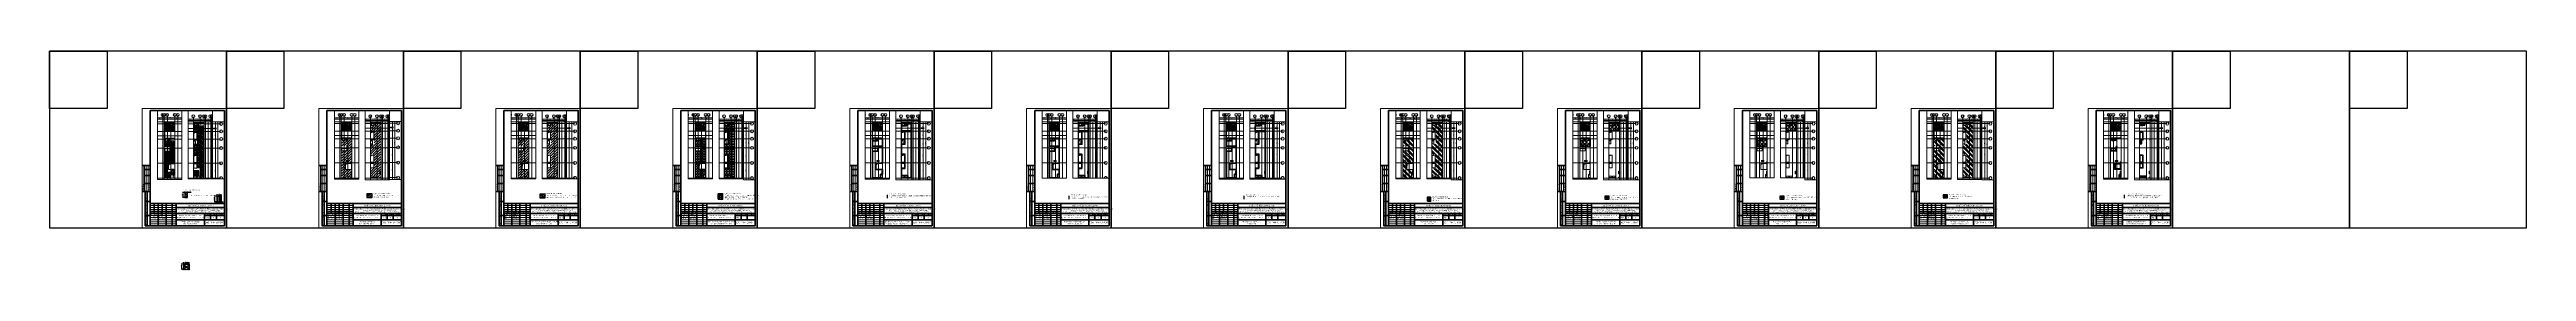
# Paper-space layout '11НЗ' of a CAD drawing. Header units: millimetres. Extents: x -143 to 6017, y -105 to 440.
# The model-space entities are those that its viewports show. They can reach past a viewport. Long polylines and large blocks are cut down to what shows.
import ezdxf
from ezdxf.enums import TextEntityAlignment as Align

# ---------------------------------------------------------------- set-up
doc = ezdxf.new("R2018")
doc.units = ezdxf.units.MM
for name, pattern in [('CENTER2', [28.575, 19.05, -3.175, 3.175, -3.175]), ('DASHED', [19.05, 12.7, -6.35]), ('HIDDEN', [9.525, 6.35, -3.175]), ('HIDDEN2', [4.7625, 3.175, -1.5875])]:
    doc.linetypes.add(name, pattern=pattern)
doc.layers.get('0').update_dxf_attribs({"color": 250})
doc.layers.get('Defpoints').update_dxf_attribs({"color": 250})
for name, color, linetype, lineweight in [('10.3) нз 21 5 блок 3 эт вент камеры', 5, 'Continuous', 60), ('10.3) Плинтус плитка', 130, 'Continuous', 60), ('10.3) СКБ пола', 3, 'Continuous', 60), ('10.3) строит. леса', 20, 'Continuous', 30), ('10.3.11 Потолок', 3, 'Continuous', 60), ('10.3.12 диафрагмы', 20, 'Continuous', 90), ('10.3.8 потолок шпаклевка ЖБ', 3, 'Continuous', 60), ('АР_Отверстия', 250, 'Continuous', 9), ('АР_Отметка', 7, 'Continuous', 13), ('АР_Отопительные приборы', 250, 'HIDDEN2', 0), ('АР_Разрезы марка', 250, 'Continuous', 13), ('АР_Тонкая', 250, 'Continuous', 5), ('АР_Ф_ЛК', 250, 'Continuous', 5), ('ВК_Шахты', 5, 'Continuous', 9), ('КМ_Фахверки', 250, 'Continuous', 80), ('ОВ_Классы', 250, 'Continuous', 0), ('ОВ_Кондиционирование', 250, 'Continuous', 5), ('ОВ_Шахты', 250, 'Continuous', 5), ('РД_Оси_100', 250, 'Continuous', 0), ('РД_Оси_размер', 250, 'Continuous', 0)]:
    doc.layers.add(name, color=color, linetype=linetype, lineweight=lineweight)
doc.layers.add('АР_Делит', color=250, linetype='Continuous', lineweight=0, plot=False)
doc.layers.add('РД_Кровля', color=250, linetype='Continuous', lineweight=5, plot=False)
doc.styles.add('Arial_Narrow_08', font='ARIALN.TTF', dxfattribs={"width": 0.8})
doc.styles.get("Standard").update_dxf_attribs({"font": 'arial.ttf'})
doc.styles.add('style1', font='ARIALN.TTF')
doc.styles.add('ккк', font='isocpeur.ttf', dxfattribs={"width": 0.85, "oblique": 15})
doc.styles.add('СПДС', font='isocpeur.ttf', dxfattribs={"width": 0.9, "height": 450})
doc.dimstyles.new('Dim100_ареал', dxfattribs={"dimscale": 100, "dimtxt": 2.5, "dimasz": 1, "dimexe": 1, "dimexo": 1, "dimgap": 0.5, "dimtad": 1, "dimzin": 12, "dimdsep": 46, "dimtxsty": 'style1', "dimblk": 'ARCHTICK', "dimcen": 1, "dimdle": 1, "dimclrd": 256, "dimclre": 256, "dimaunit": 1, "dimadec": 0, "dimazin": 3, "dimtfac": 1, "dimtmove": 1, "dimatfit": 3, "dimldrblk": 'OPEN30', "dimfxl": 2, "dimfxlon": 1, "dimtolj": 1, "dimtzin": 0, "dimlwd": 9, "dimlwe": 9, "dimarcsym": 0})
doc.dimstyles.new('ISO-25', dxfattribs={"dimtxt": 2.5, "dimasz": 2.5, "dimexe": 1.25, "dimexo": 0.625, "dimtad": 1, "dimtxsty": 'Standard', "dimcen": 2.5, "dimadec": 0, "dimazin": 0, "dimtfac": 1, "dimtmove": 0, "dimatfit": 3, "dimfxl": 1, "dimarcsym": 0})
pattern_1 = [(0, (0, 0), (0, 991.87), [721.36, -270.51]), (90, (0, 0), (-991.87, 6e-14), [721.36, -270.51])]

# ---------------------------------------------------------------- blocks, each defined once
blk = doc.blocks.new('*U1114')
at = {"color": 4}
blk.add_lwpolyline([(-220, -220), (220, -220), (220, 220), (-220, 220)], close=True, dxfattribs=at)
at = {"color": 3}
blk.add_lwpolyline([(-220, 220), (-77, 220), (-77, 77), (-220, 77)], close=True, dxfattribs=at)
blk = doc.blocks.new('*U1115')
at = {"color": 0, "linetype": 'ByBlock', "lineweight": -2, "transparency": 16777216}
for p in [(0, 0), (440, 0), (880, 0), (1320, 0), (1760, 0), (2200, 0), (2640, 0), (3080, 0), (3520, 0), (3960, 0), (4400, 0), (4840, 0), (5280, 0), (5720, 0)]:
    blk.add_blockref('*U1114', p, dxfattribs=at)
blk = doc.blocks.new('*U64')
at = {"lineweight": 0}
blk.add_lwpolyline([(-205, -5), (5, -5), (5, 292), (-205, 292)], close=True, dxfattribs=at)
at = {"color": 0, "linetype": 'Continuous', "lineweight": 50}
blk.add_lwpolyline([(-185, 287), (0, 287), (0, 0), (-185, 0)], close=True, dxfattribs=at)
at = {"lineweight": 35}
for points in [[(-185, 150), (-205, 150)], [(-200, 85), (-200, 150)], [(-185, 140), (-200, 140)], [(-185, 125), (-200, 125)], [(-185, 85), (-205, 85)], [(-185, 105), (-200, 105)], [(-185, 85), (-197, 85), (-197, 0), (-185, 0)], [(-192, 0), (-192, 85)], [(-185, 60), (-197, 60)], [(-185, 25), (-197, 25)], [(-185, 35), (-120, 35)], [(-185, 30), (0, 30)], [(-175, 55), (-175, 30)], [(-165, 55), (-165, 0)], [(-155, 55), (-155, 30)], [(-145, 55), (-145, 0)], [(-130, 55), (-130, 0)], [(-120, 55), (-120, 0)], [(-120, 45), (0, 45)], [(-120, 15), (0, 15)], [(-50, 30), (-50, 0)], [(-50, 25), (0, 25)], [(-35, 30), (-35, 15)], [(-20, 30), (-20, 15)]]:
    blk.add_lwpolyline(points, dxfattribs=at)
at = {"lineweight": 18}
for points in [[(-195, 85), (-195, 150)], [(-190, 85), (-190, 150)], [(-185, 50), (-120, 50)], [(-185, 45), (-120, 45)], [(-185, 40), (-120, 40)], [(-185, 25), (-120, 25)], [(-185, 20), (-120, 20)], [(-185, 15), (-120, 15)], [(-185, 10), (-120, 10)], [(-185, 5), (-120, 5)]]:
    blk.add_lwpolyline(points, dxfattribs=at)
at = {"lineweight": 35}
blk.add_lwpolyline([(-185, 0), (0, 0), (0, 55), (-185, 55)], close=True, dxfattribs=at)
at = {"lineweight": 0}
blk.add_lwpolyline([(0, -5), (5, -5), (5, 0)], dxfattribs=at)
at = {"lineweight": -2, "char_height": 2.5, "attachment_point": 5, "rotation": 90, "style": 'СПДС'}
for s, insert, width in [('Согласовано', (-202.5, 95), 19.991), ('Взам. инв. N', (-194.5, 72.5), 24.991), ('Гл. спец.', (-187.5, 95), 19.991), ('Подл. и дата', (-194.5, 42.5), 34.991), ('Инв. N подл.', (-194.5, 12.5), 24.991)]:
    blk.add_mtext(s, dxfattribs=dict(at, insert=insert, width=width))
at = {"lineweight": -2, "char_height": 2.5, "style": 'СПДС'}
for s, insert, width, attachment_point in [('Разработал', (-183.1, 27.5), 17.953, 4), ('Проверил', (-183.1, 22.5), 17.953, 4), ('Нач. уч.', (-183.1, 17.3), 17.953, 4), ('Изм.', (-180, 32.5), 10, 5), ('Кол.уч.', (-170, 32.5), 10, 5), ('{\\T0.9;Саломатов С.Г.}', (-164.2, 17.5), 18.77, 4), ('Лист', (-160, 32.5), 10, 5), ('N док.', (-150, 32.5), 10, 5), ('Подп.', (-137.5, 32.5), 15, 5), ('Дата', (-125, 32.5), 10, 5), ('Стадия', (-42.5, 27.5), 15, 5), ('Лист', (-27.5, 27.5), 15, 5), ('Листов', (-10, 27.5), 20, 5)]:
    blk.add_mtext(s, dxfattribs=dict(at, insert=insert, width=width, attachment_point=attachment_point))
at = {"insert": (-119.3, 43.2), "char_height": 2.2, "attachment_point": 1, "style": 'СПДС'}
blk.add_mtext_dynamic_manual_height_columns('\\pxqc;«Комплексная общественно-жилая застройка. Корпус 34. Общеобразовательная организация на 2200 мест» по адресу: Российская Федерация, город Москва, \\Pвнутригородское муниципальное образование Люблино, ул. Люблинская.', width=118.293, gutter_width=0, heights=[12.8], dxfattribs=at)
at = {"lineweight": 30, "style": '', "width": 0.9, "flags": 104}
blk.add_attdef('ШАПКА', text='', height=3, dxfattribs=at).set_placement((-135, 281), align=Align.MIDDLE_CENTER)
at = {"style": 'СПДС'}
for tag, p in [('РАЗРАБОТЧИК', (-164, 27.5)), ('РУК.ГРУППЫ', (-164, 22.5))]:
    blk.add_attdef(tag, text='', height=2.5, dxfattribs=at).set_placement(p, align=Align.MIDDLE_LEFT)
at = {"style": 'СПДС', "width": 0.9}
for tag, p in [('ДАТА1', (-129.7, 26.1)), ('ДАТА2', (-129.6, 21.4)), ('ДАТА3', (-129.6, 16.4))]:
    blk.add_attdef(tag, p, '', height=2.3, dxfattribs=at)
at = {"style": 'СПДС'}
for tag, height, p in [('НАИМЕНОВАНИЕ_ОБЪЕКТА2', 2.5, (-85, 20)), ('НАИМЕНОВАНИЕ_ЧЕРТЕЖА2', 2.5, (-85, 5)), ('НАИМЕНОВАНИЕ_ЧЕРТЕЖА1', 2.5, (-85, 10)), ('НАИМЕНОВАНИЕ_ОБЪЕКТА', 2.5, (-85, 25)), ('ШИФР_ПРОЕКТА', 4, (-60, 50)), ('ОРГАНИЗАЦИЯ_РАЗРАБОТЧИК1', 4, (-25, 8.1)), ('СТАДИЯ', 4, (-42.5, 20)), ('ЛИСТ_первый', 4, (-27.5, 20)), ('ЛИСТОВ', 4, (-10, 20))]:
    blk.add_attdef(tag, text='', height=height, dxfattribs=at).set_placement(p, align=Align.MIDDLE_CENTER)
blk = doc.blocks.new('*D1116')
at = {"color": 0, "lineweight": -2, "transparency": 16777216}
for p, q in [((192.9, 87.5), (187.9, 87.5)), ((192.9, 75.1), (187.9, 75.1)), ((189.1, 77.6), (189.1, 85))]:
    blk.add_line(p, q, dxfattribs=at)
at = {"color": 0, "transparency": 16777216}
for points in [[(188.7, 85), (189.5, 85), (189.1, 87.5)], [(188.7, 77.6), (189.5, 77.6), (189.1, 75.1)]]:
    blk.add_solid(points, dxfattribs=at)
at = {"layer": 'Defpoints', "color": 0, "transparency": 16777216}
for p in [(189.1, 87.5), (193.5, 87.5), (193.5, 75.1)]:
    blk.add_point(p, dxfattribs=at)
at = {"color": 0, "lineweight": 25, "transparency": 16777216, "insert": (187.2, 81.3), "char_height": 2.5, "attachment_point": 5, "rotation": 90}
blk.add_mtext('2000', dxfattribs=at)
blk = doc.blocks.new('*D1117')
at = {"color": 0, "lineweight": -2, "transparency": 16777216}
for p, q in [((193.5, 88.1), (193.5, 90.3)), ((196, 89), (197.6, 89)), ((200.1, 88.1), (200.1, 90.3)), ((200.1, 89), (209.4, 89))]:
    blk.add_line(p, q, dxfattribs=at)
at = {"color": 0, "transparency": 16777216}
for points in [[(196, 89.5), (196, 88.6), (193.5, 89)], [(197.6, 89.5), (197.6, 88.6), (200.1, 89)]]:
    blk.add_solid(points, dxfattribs=at)
at = {"layer": 'Defpoints', "color": 0, "transparency": 16777216}
for p in [(193.5, 87.5), (200.1, 89), (200.1, 87.5)]:
    blk.add_point(p, dxfattribs=at)
at = {"color": 0, "lineweight": 25, "transparency": 16777216, "insert": (206, 90.9), "char_height": 2.5, "attachment_point": 5}
blk.add_mtext('980', dxfattribs=at)
blk = doc.blocks.new('*D1118')
at = {"color": 0, "lineweight": -2, "transparency": 16777216}
for p, q in [((190.5, -90.1), (190.5, -85.8)), ((193, -87.1), (201.8, -87.1)), ((204.3, -90.1), (204.3, -85.8))]:
    blk.add_line(p, q, dxfattribs=at)
at = {"color": 0, "transparency": 16777216}
for points in [[(193, -86.7), (193, -87.5), (190.5, -87.1)], [(201.8, -86.7), (201.8, -87.5), (204.3, -87.1)]]:
    blk.add_solid(points, dxfattribs=at)
at = {"layer": 'Defpoints', "color": 0, "transparency": 16777216}
for p in [(190.5, -90.7), (204.3, -87.1), (204.3, -90.7)]:
    blk.add_point(p, dxfattribs=at)
at = {"color": 0, "lineweight": 25, "transparency": 16777216, "insert": (197.4, -85.2), "char_height": 2.5, "attachment_point": 5}
blk.add_mtext('2000', dxfattribs=at)
blk = doc.blocks.new('*D1119')
at = {"color": 0, "lineweight": -2, "transparency": 16777216}
for p, q in [((189.9, -90.7), (184.7, -90.7)), ((189.9, -103.6), (184.7, -103.6)), ((185.9, -101.1), (185.9, -93.2))]:
    blk.add_line(p, q, dxfattribs=at)
at = {"color": 0, "transparency": 16777216}
for points in [[(185.5, -93.2), (186.3, -93.2), (185.9, -90.7)], [(185.5, -101.1), (186.3, -101.1), (185.9, -103.6)]]:
    blk.add_solid(points, dxfattribs=at)
at = {"layer": 'Defpoints', "color": 0, "transparency": 16777216}
for p in [(185.9, -90.7), (190.5, -90.7), (190.5, -103.6)]:
    blk.add_point(p, dxfattribs=at)
at = {"color": 0, "lineweight": 25, "transparency": 16777216, "insert": (184, -97.2), "char_height": 2.5, "width": 8.611, "attachment_point": 5, "rotation": 90}
blk.add_mtext('2500', dxfattribs=at)
blk = doc.blocks.new('*D1120')
at = {"color": 0, "lineweight": -2, "transparency": 16777216}
for p, q in [((273.8, 79.3), (273.8, 83.3)), ((276.3, 82.1), (281.7, 82.1)), ((284.2, 79.3), (284.2, 83.3))]:
    blk.add_line(p, q, dxfattribs=at)
at = {"color": 0, "transparency": 16777216}
for points in [[(276.3, 82.5), (276.3, 81.6), (273.8, 82.1)], [(281.7, 82.5), (281.7, 81.6), (284.2, 82.1)]]:
    blk.add_solid(points, dxfattribs=at)
at = {"layer": 'Defpoints', "color": 0, "transparency": 16777216}
for p in [(273.8, 78.6), (284.2, 82.1), (284.2, 78.6)]:
    blk.add_point(p, dxfattribs=at)
at = {"color": 0, "transparency": 16777216, "insert": (279, 84), "char_height": 2.5, "attachment_point": 5}
blk.add_mtext('980', dxfattribs=at)
blk = doc.blocks.new('*D1121')
at = {"color": 0, "lineweight": -2, "transparency": 16777216}
for p, q in [((273.2, 78.6), (266.5, 78.6)), ((273.2, 64.5), (266.5, 64.5)), ((267.8, 67), (267.8, 76.1))]:
    blk.add_line(p, q, dxfattribs=at)
at = {"color": 0, "transparency": 16777216}
for points in [[(267.4, 76.1), (268.2, 76.1), (267.8, 78.6)], [(267.4, 67), (268.2, 67), (267.8, 64.5)]]:
    blk.add_solid(points, dxfattribs=at)
at = {"layer": 'Defpoints', "color": 0, "transparency": 16777216}
for p in [(267.8, 78.6), (273.8, 78.6), (273.8, 64.5)]:
    blk.add_point(p, dxfattribs=at)
at = {"color": 0, "transparency": 16777216, "insert": (265.9, 71.6), "char_height": 2.5, "attachment_point": 5, "rotation": 90}
blk.add_mtext('2500', dxfattribs=at)
blk = doc.blocks.new('A-iden')
at = {"linetype": 'Continuous', "lineweight": 5}
blk.add_circle((-0.7, -4.1), 5.89, dxfattribs=at)
at = {"color": 0, "linetype": 'Continuous', "lineweight": 20, "style": 'ккк', "width": 0.85}
blk.add_attdef('ID', text='', height=6, dxfattribs=at).set_placement((0.3, -3.9), align=Align.MIDDLE_CENTER)
blk = doc.blocks.new('_ArchTick')
at = {"color": 0, "linetype": 'ByBlock', "const_width": 0.15}
blk.add_lwpolyline([(-0.5, -0.5), (0.5, 0.5)], dxfattribs=at)
blk = doc.blocks.new('*D436')
at = {"layer": 'Defpoints', "color": 0, "transparency": 16777216}
for p in [(116910, 104100), (116910, 100800), (117910, 104100)]:
    blk.add_point(p, dxfattribs=at)
at = {"layer": 'РД_Оси_размер', "lineweight": 9, "transparency": 16777216}
for p, q in [((117710, 104100), (118010, 104100)), ((117710, 100800), (118010, 100800)), ((117910, 100700), (117910, 104200))]:
    blk.add_line(p, q, dxfattribs=at)
at = {"layer": 'РД_Оси_размер', "lineweight": 9, "transparency": 16777216, "xscale": 100, "yscale": 100, "zscale": 100}
for p, rotation in [((117910, 104100), 90), ((117910, 100800), 270)]:
    blk.add_blockref('_ArchTick', p, dxfattribs=dict(at, rotation=rotation))
at = {"layer": 'РД_Оси_размер', "color": 0, "transparency": 16777216, "insert": (117732, 102450), "char_height": 250, "attachment_point": 5, "rotation": 90, "style": 'style1'}
blk.add_mtext('\\A1;3300', dxfattribs=at)
blk = doc.blocks.new('_Open30')
at = {"color": 0, "linetype": 'ByBlock', "lineweight": -2}
for p, q in [((-1, 0.3), (0, 0)), ((0, 0), (-1, -0.3)), ((0, 0), (-1, 0))]:
    blk.add_line(p, q, dxfattribs=at)
blk = doc.blocks.new('*D437')
at = {"layer": 'Defpoints', "color": 0, "transparency": 16777216}
for p in [(116910, 110100), (117910, 110100), (116910, 104100)]:
    blk.add_point(p, dxfattribs=at)
at = {"layer": 'РД_Оси_размер', "lineweight": 9, "transparency": 16777216}
for p, q in [((117710, 110100), (118010, 110100)), ((117910, 104000), (117910, 110200)), ((117710, 104100), (118010, 104100))]:
    blk.add_line(p, q, dxfattribs=at)
at = {"layer": 'РД_Оси_размер', "lineweight": 9, "transparency": 16777216, "xscale": 100, "yscale": 100, "zscale": 100}
for p, rotation in [((117910, 110100), 90), ((117910, 104100), 270)]:
    blk.add_blockref('_ArchTick', p, dxfattribs=dict(at, rotation=rotation))
at = {"layer": 'РД_Оси_размер', "color": 0, "transparency": 16777216, "insert": (117732, 107100), "char_height": 250, "attachment_point": 5, "rotation": 90, "style": 'style1'}
blk.add_mtext('\\A1;6000', dxfattribs=at)
blk = doc.blocks.new('*D438')
at = {"layer": 'Defpoints', "color": 0, "transparency": 16777216}
for p in [(116910, 116100), (116910, 110100), (117910, 116100)]:
    blk.add_point(p, dxfattribs=at)
at = {"layer": 'РД_Оси_размер', "lineweight": 9, "transparency": 16777216}
for p, q in [((117710, 116100), (118010, 116100)), ((117710, 110100), (118010, 110100)), ((117910, 110000), (117910, 116200))]:
    blk.add_line(p, q, dxfattribs=at)
at = {"layer": 'РД_Оси_размер', "lineweight": 9, "transparency": 16777216, "xscale": 100, "yscale": 100, "zscale": 100}
for p, rotation in [((117910, 116100), 90), ((117910, 110100), 270)]:
    blk.add_blockref('_ArchTick', p, dxfattribs=dict(at, rotation=rotation))
at = {"layer": 'РД_Оси_размер', "color": 0, "transparency": 16777216, "insert": (117732, 113100), "char_height": 250, "attachment_point": 5, "rotation": 90, "style": 'style1'}
blk.add_mtext('\\A1;6000', dxfattribs=at)
blk = doc.blocks.new('*D439')
at = {"layer": 'Defpoints', "color": 0, "transparency": 16777216}
for p in [(116910, 119700), (117910, 119700), (116910, 116100)]:
    blk.add_point(p, dxfattribs=at)
at = {"layer": 'РД_Оси_размер', "lineweight": 9, "transparency": 16777216}
for p, q in [((117710, 119700), (118010, 119700)), ((117910, 116000), (117910, 119800)), ((117710, 116100), (118010, 116100))]:
    blk.add_line(p, q, dxfattribs=at)
at = {"layer": 'РД_Оси_размер', "lineweight": 9, "transparency": 16777216, "xscale": 100, "yscale": 100, "zscale": 100}
for p, rotation in [((117910, 119700), 90), ((117910, 116100), 270)]:
    blk.add_blockref('_ArchTick', p, dxfattribs=dict(at, rotation=rotation))
at = {"layer": 'РД_Оси_размер', "color": 0, "transparency": 16777216, "insert": (117732, 117900), "char_height": 250, "attachment_point": 5, "rotation": 90, "style": 'style1'}
blk.add_mtext('\\A1;3600', dxfattribs=at)
blk = doc.blocks.new('*D440')
at = {"layer": 'Defpoints', "color": 0, "transparency": 16777216}
for p in [(116910, 122700), (116910, 119700), (117910, 122700)]:
    blk.add_point(p, dxfattribs=at)
at = {"layer": 'РД_Оси_размер', "lineweight": 9, "transparency": 16777216}
for p, q in [((117710, 122700), (118010, 122700)), ((117710, 119700), (118010, 119700)), ((117910, 119600), (117910, 122800))]:
    blk.add_line(p, q, dxfattribs=at)
at = {"layer": 'РД_Оси_размер', "lineweight": 9, "transparency": 16777216, "xscale": 100, "yscale": 100, "zscale": 100}
for p, rotation in [((117910, 122700), 90), ((117910, 119700), 270)]:
    blk.add_blockref('_ArchTick', p, dxfattribs=dict(at, rotation=rotation))
at = {"layer": 'РД_Оси_размер', "color": 0, "transparency": 16777216, "insert": (117732, 121200), "char_height": 250, "attachment_point": 5, "rotation": 90, "style": 'style1'}
blk.add_mtext('\\A1;3000', dxfattribs=at)
blk = doc.blocks.new('*D441')
at = {"layer": 'Defpoints', "color": 0, "transparency": 16777216}
for p in [(116910, 125700), (116910, 122700), (117910, 125700)]:
    blk.add_point(p, dxfattribs=at)
at = {"layer": 'РД_Оси_размер', "lineweight": 9, "transparency": 16777216}
for p, q in [((117710, 125700), (118010, 125700)), ((117710, 122700), (118010, 122700)), ((117910, 122600), (117910, 125800))]:
    blk.add_line(p, q, dxfattribs=at)
at = {"layer": 'РД_Оси_размер', "lineweight": 9, "transparency": 16777216, "xscale": 100, "yscale": 100, "zscale": 100}
for p, rotation in [((117910, 125700), 90), ((117910, 122700), 270)]:
    blk.add_blockref('_ArchTick', p, dxfattribs=dict(at, rotation=rotation))
at = {"layer": 'РД_Оси_размер', "color": 0, "transparency": 16777216, "insert": (117732, 124200), "char_height": 250, "attachment_point": 5, "rotation": 90, "style": 'style1'}
blk.add_mtext('\\A1;3000', dxfattribs=at)
blk = doc.blocks.new('*D442')
at = {"layer": 'Defpoints', "color": 0, "transparency": 16777216}
for p in [(116910, 128700), (117910, 128700), (116910, 125700)]:
    blk.add_point(p, dxfattribs=at)
at = {"layer": 'РД_Оси_размер', "lineweight": 9, "transparency": 16777216}
for p, q in [((117710, 128700), (118010, 128700)), ((117910, 125600), (117910, 128800)), ((117710, 125700), (118010, 125700))]:
    blk.add_line(p, q, dxfattribs=at)
at = {"layer": 'РД_Оси_размер', "lineweight": 9, "transparency": 16777216, "xscale": 100, "yscale": 100, "zscale": 100}
for p, rotation in [((117910, 128700), 90), ((117910, 125700), 270)]:
    blk.add_blockref('_ArchTick', p, dxfattribs=dict(at, rotation=rotation))
at = {"layer": 'РД_Оси_размер', "color": 0, "transparency": 16777216, "insert": (117732, 127200), "char_height": 250, "attachment_point": 5, "rotation": 90, "style": 'style1'}
blk.add_mtext('\\A1;3000', dxfattribs=at)
blk = doc.blocks.new('*D444')
at = {"layer": 'Defpoints', "color": 0, "transparency": 16777216}
for p in [(116910, 134700), (118910, 134700), (116910, 100800)]:
    blk.add_point(p, dxfattribs=at)
at = {"layer": 'РД_Оси_размер', "lineweight": 9, "transparency": 16777216}
for p, q in [((118710, 134700), (119010, 134700)), ((118910, 100700), (118910, 134800)), ((118710, 100800), (119010, 100800))]:
    blk.add_line(p, q, dxfattribs=at)
at = {"layer": 'РД_Оси_размер', "lineweight": 9, "transparency": 16777216, "xscale": 100, "yscale": 100, "zscale": 100}
for p, rotation in [((118910, 134700), 90), ((118910, 100800), 270)]:
    blk.add_blockref('_ArchTick', p, dxfattribs=dict(at, rotation=rotation))
at = {"layer": 'РД_Оси_размер', "color": 0, "transparency": 16777216, "insert": (118732, 117750), "char_height": 250, "attachment_point": 5, "rotation": 90, "style": 'style1'}
blk.add_mtext('\\A1;33900', dxfattribs=at)
blk = doc.blocks.new('*D446')
at = {"layer": 'Defpoints', "color": 0, "transparency": 16777216}
for p in [(73200, 139039), (37500, 137039), (73200, 137039)]:
    blk.add_point(p, dxfattribs=at)
at = {"layer": 'РД_Оси_размер', "lineweight": 9, "transparency": 16777216}
for p, q in [((37400, 139039), (73300, 139039)), ((37500, 138839), (37500, 139139)), ((73200, 138839), (73200, 139139))]:
    blk.add_line(p, q, dxfattribs=at)
at = {"layer": 'РД_Оси_размер', "lineweight": 9, "transparency": 16777216, "xscale": 100, "yscale": 100, "zscale": 100, "rotation": 180}
blk.add_blockref('_ArchTick', (37500, 139039), dxfattribs=at)
at = {"layer": 'РД_Оси_размер', "lineweight": 9, "transparency": 16777216, "xscale": 100, "yscale": 100, "zscale": 100}
blk.add_blockref('_ArchTick', (73200, 139039), dxfattribs=at)
at = {"layer": 'РД_Оси_размер', "color": 0, "transparency": 16777216, "insert": (55350, 139216), "char_height": 250, "attachment_point": 5, "style": 'style1'}
blk.add_mtext('\\A1;35700', dxfattribs=at)
blk = doc.blocks.new('*D47')
at = {"layer": 'Defpoints', "color": 0, "transparency": 16777216}
for p in [(114600, 139039), (73200, 137039), (114600, 137039)]:
    blk.add_point(p, dxfattribs=at)
at = {"layer": 'РД_Оси_размер', "color": 0, "lineweight": 5, "transparency": 16777216}
for p, q in [((73100, 139039), (114700, 139039)), ((73200, 138839), (73200, 139139)), ((114600, 138839), (114600, 139139))]:
    blk.add_line(p, q, dxfattribs=at)
at = {"layer": 'РД_Оси_размер', "color": 0, "lineweight": 5, "transparency": 16777216, "xscale": 100, "yscale": 100, "zscale": 100, "rotation": 180}
blk.add_blockref('_ArchTick', (73200, 139039), dxfattribs=at)
at = {"layer": 'РД_Оси_размер', "color": 0, "lineweight": 5, "transparency": 16777216, "xscale": 100, "yscale": 100, "zscale": 100}
blk.add_blockref('_ArchTick', (114600, 139039), dxfattribs=at)
at = {"layer": 'РД_Оси_размер', "color": 0, "transparency": 16777216, "insert": (93900, 139216), "char_height": 250, "attachment_point": 5, "style": 'style1'}
blk.add_mtext('\\A1;41400', dxfattribs=at)
blk = doc.blocks.new('*D467')
at = {"layer": 'Defpoints', "color": 0, "transparency": 16777216}
for p in [(52500, 138539), (49960, 137039), (52500, 137039)]:
    blk.add_point(p, dxfattribs=at)
at = {"layer": 'РД_Оси_размер', "lineweight": 9, "transparency": 16777216}
for p, q in [((49860, 138539), (52600, 138539)), ((49960, 138339), (49960, 138639)), ((52500, 138339), (52500, 138639))]:
    blk.add_line(p, q, dxfattribs=at)
at = {"layer": 'РД_Оси_размер', "lineweight": 9, "transparency": 16777216, "xscale": 100, "yscale": 100, "zscale": 100, "rotation": 180}
blk.add_blockref('_ArchTick', (49960, 138539), dxfattribs=at)
at = {"layer": 'РД_Оси_размер', "lineweight": 9, "transparency": 16777216, "xscale": 100, "yscale": 100, "zscale": 100}
blk.add_blockref('_ArchTick', (52500, 138539), dxfattribs=at)
at = {"layer": 'РД_Оси_размер', "color": 0, "transparency": 16777216, "insert": (51230, 138716), "char_height": 250, "attachment_point": 5, "style": 'style1'}
blk.add_mtext('\\A1;2540', dxfattribs=at)
blk = doc.blocks.new('*D468')
at = {"layer": 'Defpoints', "color": 0, "transparency": 16777216}
for p in [(53100, 138539), (52500, 137039), (53100, 137039)]:
    blk.add_point(p, dxfattribs=at)
at = {"layer": 'РД_Оси_размер', "lineweight": 9, "transparency": 16777216}
for p, q in [((52400, 138539), (53200, 138539)), ((52500, 138339), (52500, 138639)), ((53100, 138339), (53100, 138639))]:
    blk.add_line(p, q, dxfattribs=at)
at = {"layer": 'РД_Оси_размер', "lineweight": 9, "transparency": 16777216, "xscale": 100, "yscale": 100, "zscale": 100, "rotation": 180}
blk.add_blockref('_ArchTick', (52500, 138539), dxfattribs=at)
at = {"layer": 'РД_Оси_размер', "lineweight": 9, "transparency": 16777216, "xscale": 100, "yscale": 100, "zscale": 100}
blk.add_blockref('_ArchTick', (53100, 138539), dxfattribs=at)
at = {"layer": 'РД_Оси_размер', "color": 0, "transparency": 16777216, "insert": (52800, 138716), "char_height": 250, "attachment_point": 5, "style": 'style1'}
blk.add_mtext('\\A1;600', dxfattribs=at)
blk = doc.blocks.new('*D469')
at = {"layer": 'Defpoints', "color": 0, "transparency": 16777216}
for p in [(54300, 138539), (53100, 137039), (54300, 137039)]:
    blk.add_point(p, dxfattribs=at)
at = {"layer": 'РД_Оси_размер', "lineweight": 9, "transparency": 16777216}
for p, q in [((53000, 138539), (54400, 138539)), ((53100, 138339), (53100, 138639)), ((54300, 138339), (54300, 138639))]:
    blk.add_line(p, q, dxfattribs=at)
at = {"layer": 'РД_Оси_размер', "lineweight": 9, "transparency": 16777216, "xscale": 100, "yscale": 100, "zscale": 100, "rotation": 180}
blk.add_blockref('_ArchTick', (53100, 138539), dxfattribs=at)
at = {"layer": 'РД_Оси_размер', "lineweight": 9, "transparency": 16777216, "xscale": 100, "yscale": 100, "zscale": 100}
blk.add_blockref('_ArchTick', (54300, 138539), dxfattribs=at)
at = {"layer": 'РД_Оси_размер', "color": 0, "transparency": 16777216, "insert": (53700, 138716), "char_height": 250, "attachment_point": 5, "style": 'style1'}
blk.add_mtext('\\A1;1200', dxfattribs=at)
blk = doc.blocks.new('*D470')
at = {"layer": 'Defpoints', "color": 0, "transparency": 16777216}
for p in [(57300, 138539), (54300, 137039), (57300, 137039)]:
    blk.add_point(p, dxfattribs=at)
at = {"layer": 'РД_Оси_размер', "lineweight": 9, "transparency": 16777216}
for p, q in [((54200, 138539), (57400, 138539)), ((54300, 138339), (54300, 138639)), ((57300, 138339), (57300, 138639))]:
    blk.add_line(p, q, dxfattribs=at)
at = {"layer": 'РД_Оси_размер', "lineweight": 9, "transparency": 16777216, "xscale": 100, "yscale": 100, "zscale": 100, "rotation": 180}
blk.add_blockref('_ArchTick', (54300, 138539), dxfattribs=at)
at = {"layer": 'РД_Оси_размер', "lineweight": 9, "transparency": 16777216, "xscale": 100, "yscale": 100, "zscale": 100}
blk.add_blockref('_ArchTick', (57300, 138539), dxfattribs=at)
at = {"layer": 'РД_Оси_размер', "color": 0, "transparency": 16777216, "insert": (55800, 138716), "char_height": 250, "attachment_point": 5, "style": 'style1'}
blk.add_mtext('\\A1;3000', dxfattribs=at)
blk = doc.blocks.new('*D471')
at = {"layer": 'Defpoints', "color": 0, "transparency": 16777216}
for p in [(58500, 138539), (57300, 137039), (58500, 137039)]:
    blk.add_point(p, dxfattribs=at)
at = {"layer": 'РД_Оси_размер', "lineweight": 9, "transparency": 16777216}
for p, q in [((57200, 138539), (58600, 138539)), ((57300, 138339), (57300, 138639)), ((58500, 138339), (58500, 138639))]:
    blk.add_line(p, q, dxfattribs=at)
at = {"layer": 'РД_Оси_размер', "lineweight": 9, "transparency": 16777216, "xscale": 100, "yscale": 100, "zscale": 100, "rotation": 180}
blk.add_blockref('_ArchTick', (57300, 138539), dxfattribs=at)
at = {"layer": 'РД_Оси_размер', "lineweight": 9, "transparency": 16777216, "xscale": 100, "yscale": 100, "zscale": 100}
blk.add_blockref('_ArchTick', (58500, 138539), dxfattribs=at)
at = {"layer": 'РД_Оси_размер', "color": 0, "transparency": 16777216, "insert": (57900, 138716), "char_height": 250, "attachment_point": 5, "style": 'style1'}
blk.add_mtext('\\A1;1200', dxfattribs=at)
blk = doc.blocks.new('*D472')
at = {"layer": 'Defpoints', "color": 0, "transparency": 16777216}
for p in [(63600, 138539), (58500, 137039), (63600, 137039)]:
    blk.add_point(p, dxfattribs=at)
at = {"layer": 'РД_Оси_размер', "lineweight": 9, "transparency": 16777216}
for p, q in [((58400, 138539), (63700, 138539)), ((58500, 138339), (58500, 138639)), ((63600, 138339), (63600, 138639))]:
    blk.add_line(p, q, dxfattribs=at)
at = {"layer": 'РД_Оси_размер', "lineweight": 9, "transparency": 16777216, "xscale": 100, "yscale": 100, "zscale": 100, "rotation": 180}
blk.add_blockref('_ArchTick', (58500, 138539), dxfattribs=at)
at = {"layer": 'РД_Оси_размер', "lineweight": 9, "transparency": 16777216, "xscale": 100, "yscale": 100, "zscale": 100}
blk.add_blockref('_ArchTick', (63600, 138539), dxfattribs=at)
at = {"layer": 'РД_Оси_размер', "color": 0, "transparency": 16777216, "insert": (61050, 138716), "char_height": 250, "attachment_point": 5, "style": 'style1'}
blk.add_mtext('\\A1;5100', dxfattribs=at)
blk = doc.blocks.new('*D481')
at = {"layer": 'Defpoints', "color": 0, "transparency": 16777216}
for p in [(91800, 138539), (88500, 137039), (91800, 137039)]:
    blk.add_point(p, dxfattribs=at)
at = {"layer": 'РД_Оси_размер', "lineweight": 9, "transparency": 16777216}
for p, q in [((88400, 138539), (91900, 138539)), ((88500, 138339), (88500, 138639)), ((91800, 138339), (91800, 138639))]:
    blk.add_line(p, q, dxfattribs=at)
at = {"layer": 'РД_Оси_размер', "lineweight": 9, "transparency": 16777216, "xscale": 100, "yscale": 100, "zscale": 100, "rotation": 180}
blk.add_blockref('_ArchTick', (88500, 138539), dxfattribs=at)
at = {"layer": 'РД_Оси_размер', "lineweight": 9, "transparency": 16777216, "xscale": 100, "yscale": 100, "zscale": 100}
blk.add_blockref('_ArchTick', (91800, 138539), dxfattribs=at)
at = {"layer": 'РД_Оси_размер', "color": 0, "transparency": 16777216, "insert": (90150, 138716), "char_height": 250, "attachment_point": 5, "style": 'style1'}
blk.add_mtext('\\A1;3300', dxfattribs=at)
blk = doc.blocks.new('*D482')
at = {"layer": 'Defpoints', "color": 0, "transparency": 16777216}
for p in [(94500, 138539), (91800, 137039), (94500, 137039)]:
    blk.add_point(p, dxfattribs=at)
at = {"layer": 'РД_Оси_размер', "lineweight": 9, "transparency": 16777216}
for p, q in [((91700, 138539), (94600, 138539)), ((91800, 138339), (91800, 138639)), ((94500, 138339), (94500, 138639))]:
    blk.add_line(p, q, dxfattribs=at)
at = {"layer": 'РД_Оси_размер', "lineweight": 9, "transparency": 16777216, "xscale": 100, "yscale": 100, "zscale": 100, "rotation": 180}
blk.add_blockref('_ArchTick', (91800, 138539), dxfattribs=at)
at = {"layer": 'РД_Оси_размер', "lineweight": 9, "transparency": 16777216, "xscale": 100, "yscale": 100, "zscale": 100}
blk.add_blockref('_ArchTick', (94500, 138539), dxfattribs=at)
at = {"layer": 'РД_Оси_размер', "color": 0, "transparency": 16777216, "insert": (93150, 138716), "char_height": 250, "attachment_point": 5, "style": 'style1'}
blk.add_mtext('\\A1;2700', dxfattribs=at)
blk = doc.blocks.new('*D483')
at = {"layer": 'Defpoints', "color": 0, "transparency": 16777216}
for p in [(96000, 138539), (94500, 137039), (96000, 137039)]:
    blk.add_point(p, dxfattribs=at)
at = {"layer": 'РД_Оси_размер', "lineweight": 9, "transparency": 16777216}
for p, q in [((94400, 138539), (96100, 138539)), ((94500, 138339), (94500, 138639)), ((96000, 138339), (96000, 138639))]:
    blk.add_line(p, q, dxfattribs=at)
at = {"layer": 'РД_Оси_размер', "lineweight": 9, "transparency": 16777216, "xscale": 100, "yscale": 100, "zscale": 100, "rotation": 180}
blk.add_blockref('_ArchTick', (94500, 138539), dxfattribs=at)
at = {"layer": 'РД_Оси_размер', "lineweight": 9, "transparency": 16777216, "xscale": 100, "yscale": 100, "zscale": 100}
blk.add_blockref('_ArchTick', (96000, 138539), dxfattribs=at)
at = {"layer": 'РД_Оси_размер', "color": 0, "transparency": 16777216, "insert": (95250, 138716), "char_height": 250, "attachment_point": 5, "style": 'style1'}
blk.add_mtext('\\A1;1500', dxfattribs=at)
blk = doc.blocks.new('*D484')
at = {"layer": 'Defpoints', "color": 0, "transparency": 16777216}
for p in [(96600, 138539), (96000, 137039), (96600, 137039)]:
    blk.add_point(p, dxfattribs=at)
at = {"layer": 'РД_Оси_размер', "lineweight": 9, "transparency": 16777216}
for p, q in [((95900, 138539), (96700, 138539)), ((96000, 138339), (96000, 138639)), ((96600, 138339), (96600, 138639))]:
    blk.add_line(p, q, dxfattribs=at)
at = {"layer": 'РД_Оси_размер', "lineweight": 9, "transparency": 16777216, "xscale": 100, "yscale": 100, "zscale": 100, "rotation": 180}
blk.add_blockref('_ArchTick', (96000, 138539), dxfattribs=at)
at = {"layer": 'РД_Оси_размер', "lineweight": 9, "transparency": 16777216, "xscale": 100, "yscale": 100, "zscale": 100}
blk.add_blockref('_ArchTick', (96600, 138539), dxfattribs=at)
at = {"layer": 'РД_Оси_размер', "color": 0, "transparency": 16777216, "insert": (96300, 138716), "char_height": 250, "attachment_point": 5, "style": 'style1'}
blk.add_mtext('\\A1;600', dxfattribs=at)
blk = doc.blocks.new('*D485')
at = {"layer": 'Defpoints', "color": 0, "transparency": 16777216}
for p in [(98700, 138539), (96600, 137039), (98700, 137039)]:
    blk.add_point(p, dxfattribs=at)
at = {"layer": 'РД_Оси_размер', "lineweight": 9, "transparency": 16777216}
for p, q in [((96500, 138539), (98800, 138539)), ((96600, 138339), (96600, 138639)), ((98700, 138339), (98700, 138639))]:
    blk.add_line(p, q, dxfattribs=at)
at = {"layer": 'РД_Оси_размер', "lineweight": 9, "transparency": 16777216, "xscale": 100, "yscale": 100, "zscale": 100, "rotation": 180}
blk.add_blockref('_ArchTick', (96600, 138539), dxfattribs=at)
at = {"layer": 'РД_Оси_размер', "lineweight": 9, "transparency": 16777216, "xscale": 100, "yscale": 100, "zscale": 100}
blk.add_blockref('_ArchTick', (98700, 138539), dxfattribs=at)
at = {"layer": 'РД_Оси_размер', "color": 0, "transparency": 16777216, "insert": (97650, 138716), "char_height": 250, "attachment_point": 5, "style": 'style1'}
blk.add_mtext('\\A1;2100', dxfattribs=at)
blk = doc.blocks.new('*D486')
at = {"layer": 'Defpoints', "color": 0, "transparency": 16777216}
for p in [(99000, 138539), (98700, 137039), (99000, 137039)]:
    blk.add_point(p, dxfattribs=at)
at = {"layer": 'РД_Оси_размер', "lineweight": 9, "transparency": 16777216}
for p, q in [((98622, 138039), (98070, 138039)), ((98600, 138539), (99100, 138539)), ((98850, 138539), (98622, 138039)), ((98700, 138339), (98700, 138639)), ((99000, 138339), (99000, 138639))]:
    blk.add_line(p, q, dxfattribs=at)
at = {"layer": 'РД_Оси_размер', "lineweight": 9, "transparency": 16777216, "xscale": 100, "yscale": 100, "zscale": 100, "rotation": 180}
blk.add_blockref('_ArchTick', (98700, 138539), dxfattribs=at)
at = {"layer": 'РД_Оси_размер', "lineweight": 9, "transparency": 16777216, "xscale": 100, "yscale": 100, "zscale": 100}
blk.add_blockref('_ArchTick', (99000, 138539), dxfattribs=at)
at = {"layer": 'РД_Оси_размер', "color": 0, "transparency": 16777216, "insert": (98346, 138216), "char_height": 250, "attachment_point": 5, "style": 'style1'}
blk.add_mtext('\\A1;300', dxfattribs=at)
blk = doc.blocks.new('*D487')
at = {"layer": 'Defpoints', "color": 0, "transparency": 16777216}
for p in [(102300, 138539), (99000, 137039), (102300, 137039)]:
    blk.add_point(p, dxfattribs=at)
at = {"layer": 'РД_Оси_размер', "lineweight": 9, "transparency": 16777216}
for p, q in [((98900, 138539), (102400, 138539)), ((99000, 138339), (99000, 138639)), ((102300, 138339), (102300, 138639))]:
    blk.add_line(p, q, dxfattribs=at)
at = {"layer": 'РД_Оси_размер', "lineweight": 9, "transparency": 16777216, "xscale": 100, "yscale": 100, "zscale": 100, "rotation": 180}
blk.add_blockref('_ArchTick', (99000, 138539), dxfattribs=at)
at = {"layer": 'РД_Оси_размер', "lineweight": 9, "transparency": 16777216, "xscale": 100, "yscale": 100, "zscale": 100}
blk.add_blockref('_ArchTick', (102300, 138539), dxfattribs=at)
at = {"layer": 'РД_Оси_размер', "color": 0, "transparency": 16777216, "insert": (100650, 138716), "char_height": 250, "attachment_point": 5, "style": 'style1'}
blk.add_mtext('\\A1;3300', dxfattribs=at)
blk = doc.blocks.new('Отметка_план')
at = {"color": 7}
blk.add_lwpolyline([(0, 0), (10, 0), (10, 4), (0, 4)], close=True, dxfattribs=at)
at = {"style": 'Arial_Narrow_08', "width": 0.8}
blk.add_attdef('OTMG', text='', height=2.5, dxfattribs=at).set_placement((9.1, 0.7), align=Align.RIGHT)
blk = doc.blocks.new('otv')
at = {"linetype": 'Continuous'}
blk.add_lwpolyline([(0, -1), (0, 0), (1, 0), (1, -1)], close=True, dxfattribs=at)
blk.add_solid([(0, -1), (0, 0), (0.13, -0.14), (1, 0)], dxfattribs=at)
blk = doc.blocks.new('otv пунктир')
at = {"linetype": 'HIDDEN', "ltscale": 0.07}
blk.add_lwpolyline([(0, 0), (0, 1), (1, 1), (1, 0)], close=True, dxfattribs=at)
blk.add_lwpolyline([(0, 1), (0.13, 0.14), (1, 0)], dxfattribs=at)
blk = doc.blocks.new('Люк_ЛК_кровля')
for points in [[(-300, 1300), (2500, 1300), (2500, -300), (-300, -300)], [(-120, 1120), (2320, 1120), (2320, -120), (-120, -120)], [(0, 1000), (2200, 1000), (2200, 0), (0, 0)]]:
    blk.add_lwpolyline(points, close=True)
for points in [[(0, 1000), (2200, 0)], [(2200, 1000), (0, 0)]]:
    blk.add_lwpolyline(points)
blk = doc.blocks.new('Ф_пеноблок 200')
at = {"layer": 'КМ_Фахверки'}
blk.add_lwpolyline([(0, -75), (0, 0), (200, 0), (200, -75)], dxfattribs=at)
blk = doc.blocks.new('Bottom_R_1100')
at = {"layer": 'АР_Отопительные приборы'}
blk.add_lwpolyline([(-550, -100), (550, -100), (550, 100), (-550, 100)], close=True, dxfattribs=at)
blk = doc.blocks.new('СОШ_2200_АР_ОСИ_М100_28.05.24')
at = {"layer": 'РД_Оси_100', "linetype": 'CENTER2'}
for p, q in [((91800, -6155), (91800, 139938.679)), ((94500, -6155), (94500, 139938.679)), ((96000, -6155), (96000, 139938.679)), ((-5954.958, 125700), (119910, 125700)), ((-5954.958, 122700), (119910, 122700)), ((-5954.958, 119700), (119910, 119700)), ((-5954.958, 116100), (119910, 116100)), ((-5954.958, 110100), (119910, 110100)), ((35037.55, 116100), (119910, 116100)), ((35037.55, 110100), (119910, 110100)), ((-5954.958, 104100), (119910, 104100))]:
    blk.add_line(p, q, dxfattribs=at)
for points in [[(52500, 139938.679), (52500, -5755), (52358.276, -6155)], [(53100, 139938.679), (53100, -5755), (52949.266, -6155)], [(54300, 139938.679), (54300, -6155)], [(57300, 139938.679), (57300, -6155)], [(58500, 139938.679), (58500, -6155)], [(96600, -6155), (96600, 139938.679)], [(98700, -6194.98), (98700, 139538.679), (98550, 139938.679)], [(99000, -6195.83), (99000, 139538.679), (99150, 139938.679)]]:
    blk.add_lwpolyline(points, dxfattribs=at)
at = {"layer": 'РД_Оси_100', "color": 1, "xscale": 100, "yscale": 100, "zscale": 100}
blk.add_blockref('A-iden', (49960, 140638.679), dxfattribs=at).add_auto_attribs({'ID': 'П3'})
at = {"layer": 'РД_Оси_100', "color": 0, "xscale": 100, "yscale": 100, "zscale": 100}
for p, values in [((52500, 140638.679), {'ID': 'Р1'}), ((53151.517, 140636.463), {'ID': 'Р2'}), ((54300, 140638.679), {'ID': 'Р4'}), ((57300, 140638.679), {'ID': 'С2'}), ((58500, 140638.679), {'ID': 'С4'}), ((91800, 140638.679), {'ID': 'ЛЛ'}), ((94500, 140638.679), {'ID': 'ММ'}), ((96000, 140638.679), {'ID': 'НН'}), ((96600, 140638.679), {'ID': 'ПП'}), ((98550, 140638.679), {'ID': 'РР1'}), ((99150, 140638.679), {'ID': 'СС'}), ((120210, 126100), {'ID': '36/1'}), ((120210, 123100), {'ID': '35/1'}), ((120210, 120100), {'ID': '34/1'}), ((120210, 116500), {'ID': '33/1'}), ((120210, 110500), {'ID': '32/1'}), ((120210, 104500), {'ID': '31/1'})]:
    blk.add_blockref('A-iden', p, dxfattribs=at).add_auto_attribs(values)
at = {"layer": 'РД_Оси_размер'}
for base, p1, p2, picture, middle in [((73200, 139038.679), (37500, 137038.679), (73200, 137038.679), '*D446', (55350, 139216.322)), ((52500, 138538.679), (49960, 137038.679), (52500, 137038.679), '*D467', (51230, 138716.322)), ((53100, 138538.679), (52500, 137038.679), (53100, 137038.679), '*D468', (52800, 138716.322)), ((54300, 138538.679), (53100, 137038.679), (54300, 137038.679), '*D469', (53700, 138716.322)), ((57300, 138538.679), (54300, 137038.679), (57300, 137038.679), '*D470', (55800, 138716.322)), ((58500, 138538.679), (57300, 137038.679), (58500, 137038.679), '*D471', (57900, 138716.322)), ((63600, 138538.679), (58500, 137038.679), (63600, 137038.679), '*D472', (61050, 138716.322)), ((114600, 139038.679), (73200, 137038.679), (114600, 137038.679), '*D47', (93900, 139216.322)), ((91800, 138538.679), (88500, 137038.679), (91800, 137038.679), '*D481', (90150, 138716.322)), ((94500, 138538.679), (91800, 137038.679), (94500, 137038.679), '*D482', (93150, 138716.322)), ((96000, 138538.679), (94500, 137038.679), (96000, 137038.679), '*D483', (95250, 138716.322)), ((96600, 138538.679), (96000, 137038.679), (96600, 137038.679), '*D484', (96300, 138716.322)), ((98700, 138538.679), (96600, 137038.679), (98700, 137038.679), '*D485', (97650, 138716.322)), ((102300, 138538.679), (99000, 137038.679), (102300, 137038.679), '*D487', (100650, 138716.322))]:
    dim = blk.add_linear_dim(base=base, p1=p1, p2=p2, dimstyle='Dim100_ареал', dxfattribs=at)
    dim.commit()
    dim.dimension.update_dxf_attribs({"geometry": picture, "text_midpoint": middle})
dim = blk.add_linear_dim(base=(99000, 138538.679), p1=(98700, 137038.679), p2=(99000, 137038.679), dimstyle='Dim100_ареал', dxfattribs=at)
dim.commit()
dim.dimension.update_dxf_attribs({"geometry": '*D486', "text_midpoint": (98572.453, 138038.679), "dimtype": 160})
for base, p1, p2, picture, middle in [((118910, 134700), (116910, 100800), (116910, 134700), '*D444', (118732.357, 117750)), ((117910, 128700), (116910, 125700), (116910, 128700), '*D442', (117732.357, 127200)), ((117910, 125700), (116910, 122700), (116910, 125700), '*D441', (117732.357, 124200)), ((117910, 122700), (116910, 119700), (116910, 122700), '*D440', (117732.357, 121200)), ((117910, 119700), (116910, 116100), (116910, 119700), '*D439', (117732.357, 117900)), ((117910, 116100), (116910, 110100), (116910, 116100), '*D438', (117732.357, 113100)), ((117910, 110100), (116910, 104100), (116910, 110100), '*D437', (117732.357, 107100)), ((117910, 104100), (116910, 100800), (116910, 104100), '*D436', (117732.357, 102450))]:
    dim = blk.add_linear_dim(base=base, p1=p1, p2=p2, angle=90, dimstyle='Dim100_ареал', dxfattribs=at)
    dim.commit()
    dim.dimension.update_dxf_attribs({"geometry": picture, "text_midpoint": middle})

msp = doc.modelspace()

# ---------------------------------------------------------------- hatches: boundary and pattern name
at = {"layer": '10.3) Плинтус плитка'}
h = msp.add_hatch(dxfattribs=at)
h.set_pattern_fill('ANGLE', color=256, scale=142)
h.set_pattern_definition(pattern_1)
h.paths.add_polyline_path([(-165294.956, 259395.168), (-165294.956, 260765.168), (-164574.956, 260765.168), (-164574.957, 262625.168), (-167144.956, 262625.168), (-167144.956, 265165.168), (-164574.957, 265165.168), (-164574.96, 271795.168), (-165984.574, 271795.168), (-165984.574, 271325.168), (-166404.574, 271325.168), (-166404.574, 269925.168), (-168474.956, 269925.168), (-168474.956, 259395.168)])
h.paths.add_polyline_path([(-168474.959, 271995.168), (-164574.96, 271995.168), (-164574.96, 274795.168), (-166454.956, 274795.168), (-166455.499, 274074.549), (-168474.957, 274074.552)])
h = msp.add_hatch(dxfattribs=at)
h.set_pattern_fill('ANGLE', color=256, scale=142)
h.set_pattern_definition(pattern_1)
h.paths.add_polyline_path([(-125976.614, 259395.168), (-125976.614, 277775.308), (-128476.833, 277775.308), (-128476.833, 272734.512), (-129844.03, 272734.512), (-129844.03, 268782.806), (-128504.952, 268782.806), (-128504.952, 263118.487), (-129842.457, 263118.487), (-129842.457, 260260.544), (-127325.381, 260260.544), (-127325.381, 259395.168)])
h.paths.add_polyline_path([(-129874.961, 277999.266), (-129873.4, 280074.969), (-127854.958, 280074.969), (-127854.958, 280795.168), (-125974.956, 280795.168), (-125974.956, 277999.266)])
at = {"layer": '10.3) СКБ пола'}
h = msp.add_hatch(dxfattribs=at)
h.set_pattern_fill('ANSI31', color=256, scale=222)
h.paths.add_polyline_path([(-168474.959, 271995.168), (-164574.96, 271995.168), (-164574.96, 274795.168), (-166454.956, 274795.168), (-166455.499, 274074.549), (-168474.957, 274074.552)])
h = msp.add_hatch(dxfattribs=at)
h.set_pattern_fill('ANSI31', color=256, scale=222)
h.paths.add_polyline_path([(-129874.961, 277999.266), (-129873.4, 280074.969), (-127854.958, 280074.969), (-127854.958, 280795.168), (-125974.956, 280795.168), (-125974.956, 277999.266)])
h = msp.add_hatch(dxfattribs=at)
h.set_pattern_fill('ANSI31', color=256, scale=222)
h.paths.add_polyline_path([(-125976.614, 259395.168), (-125976.614, 277775.308), (-128476.833, 277775.308), (-128476.833, 272734.512), (-129844.03, 272734.512), (-129844.03, 268782.806), (-128504.952, 268782.806), (-128504.952, 263118.487), (-129842.457, 263118.487), (-129842.457, 260260.544), (-127325.381, 260260.544), (-127325.381, 259395.168)])
h = msp.add_hatch(dxfattribs=at)
h.set_pattern_fill('ANSI31', color=256, scale=222)
h.paths.add_polyline_path([(-165294.956, 259395.168), (-165294.956, 260765.168), (-164574.956, 260765.168), (-164574.957, 262625.168), (-167144.956, 262625.168), (-167144.956, 265165.168), (-164574.957, 265165.168), (-164574.96, 271795.168), (-165984.574, 271795.168), (-165984.574, 271325.168), (-166404.574, 271325.168), (-166404.574, 269925.168), (-168474.956, 269925.168), (-168474.956, 259395.168)])
at = {"layer": '10.3) строит. леса'}
h = msp.add_hatch(dxfattribs=at)
h.set_pattern_fill('ANSI31', color=256, scale=160, angle=-90)
h.set_pattern_definition([(315, (-170965.4, 22880.9), (359.2102, 359.2102), [])])
h.paths.add_polyline_path([(-129874.964, 279995.168), (-129874.964, 277995.168), (-128894.964, 277995.168), (-128894.964, 279995.168)])
h = msp.add_hatch(dxfattribs=at)
h.set_pattern_fill('ANSI31', color=256, scale=160, angle=-90)
h.set_pattern_definition([(315, (-169650.44, 22885), (359.2102, 359.2102), [])])
h.paths.add_polyline_path([(-128560, 279999.266), (-128560, 277999.266), (-127580, 277999.266), (-127580, 279999.266)])
h = msp.add_hatch(dxfattribs=at)
h.set_pattern_fill('ANSI31', color=256, scale=160, angle=-90)
h.set_pattern_definition([(315, (-169440.44, 20495.74), (359.2102, 359.2102), [])])
h.paths.add_polyline_path([(-128350, 277610), (-128350, 275610), (-127370, 275610), (-127370, 277610)])
h = msp.add_hatch(dxfattribs=at)
h.set_pattern_fill('ANSI31', color=256, scale=160, angle=-90)
h.set_pattern_definition([(315, (-169440.44, 18495.74), (359.2102, 359.2102), [])])
h.paths.add_polyline_path([(-128350, 275610), (-128350, 273610), (-127370, 273610), (-127370, 275610)])
h = msp.add_hatch(dxfattribs=at)
h.set_pattern_fill('ANSI31', color=256, scale=160, angle=-90)
h.set_pattern_definition([(315, (-168140.44, 20280.9), (359.2102, 359.2102), [])])
h.paths.add_polyline_path([(-127050, 277395.168), (-127050, 275395.168), (-126070, 275395.168), (-126070, 277395.168)])
h = msp.add_hatch(dxfattribs=at)
h.set_pattern_fill('ANSI31', color=256, scale=160, angle=-90)
h.set_pattern_definition([(315, (-168140.44, 18280.9), (359.2102, 359.2102), [])])
h.paths.add_polyline_path([(-127050, 275395.168), (-127050, 273395.168), (-126070, 273395.168), (-126070, 275395.168)])
h = msp.add_hatch(dxfattribs=at)
h.set_pattern_fill('ANSI31', color=256, scale=160, angle=-90)
h.set_pattern_definition([(315, (-168015.4, 22880.9), (359.2102, 359.2102), [])])
h.paths.add_polyline_path([(-126924.959, 279995.168), (-126924.959, 277995.168), (-125944.959, 277995.168), (-125944.959, 279995.168)])
h = msp.add_hatch(dxfattribs=at)
h.set_pattern_fill('ANSI31', color=256, scale=160, angle=-90)
h.set_pattern_definition([(315, (-209565.4, 12715.74), (359.2102, 359.2102), [])])
h.paths.add_polyline_path([(-168474.956, 269830), (-168474.956, 267830), (-167494.956, 267830), (-167494.956, 269830)])
h = msp.add_hatch(dxfattribs=at)
h.set_pattern_fill('ANSI31', color=256, scale=160, angle=-90)
h.set_pattern_definition([(315, (-209565.4, 10715.74), (359.2102, 359.2102), [])])
h.paths.add_polyline_path([(-168474.956, 267830), (-168474.956, 265830), (-167494.956, 265830), (-167494.956, 267830)])
h = msp.add_hatch(dxfattribs=at)
h.set_pattern_fill('ANSI31', color=256, scale=160, angle=-90)
h.set_pattern_definition([(315, (-209565.4, 8715.74), (359.2102, 359.2102), [])])
h.paths.add_polyline_path([(-168474.956, 265830), (-168474.956, 263830), (-167494.956, 263830), (-167494.956, 265830)])
h = msp.add_hatch(dxfattribs=at)
h.set_pattern_fill('ANSI31', color=256, scale=160, angle=-90)
h.set_pattern_definition([(315, (-209508.7, 16880.9), (359.2102, 359.2102), [])])
h.paths.add_polyline_path([(-168418.247, 273995.168), (-168418.247, 271995.168), (-167438.247, 271995.168), (-167438.247, 273995.168)])
h = msp.add_hatch(dxfattribs=at)
h.set_pattern_fill('ANSI31', color=256, scale=160, angle=-90)
h.set_pattern_definition([(315, (-208410.44, 16880.9), (359.2102, 359.2102), [])])
h.paths.add_polyline_path([(-167320, 273995.168), (-167320, 271995.168), (-166340, 271995.168), (-166340, 273995.168)])
h = msp.add_hatch(dxfattribs=at)
h.set_pattern_fill('ANSI31', color=256, scale=160, angle=-90)
h.set_pattern_definition([(315, (-208290.44, 12715.74), (359.2102, 359.2102), [])])
h.paths.add_polyline_path([(-167200, 269830), (-167200, 267830), (-166220, 267830), (-166220, 269830)])
h = msp.add_hatch(dxfattribs=at)
h.set_pattern_fill('ANSI31', color=256, scale=160, angle=-90)
h.set_pattern_definition([(315, (-208290.44, 10715.74), (359.2102, 359.2102), [])])
h.paths.add_polyline_path([(-167200, 267830), (-167200, 265830), (-166220, 265830), (-166220, 267830)])
h = msp.add_hatch(dxfattribs=at)
h.set_pattern_fill('ANSI31', color=256, scale=160, angle=-90)
h.set_pattern_definition([(315, (-207015.4, 16880.9), (359.2102, 359.2102), [])])
h.paths.add_polyline_path([(-165924.96, 273995.168), (-165924.96, 271995.168), (-164944.96, 271995.168), (-164944.96, 273995.168)])
h = msp.add_hatch(dxfattribs=at)
h.set_pattern_fill('ANSI31', color=256, scale=160, angle=-90)
h.set_pattern_definition([(315, (-206820.44, 14415.74), (359.2102, 359.2102), [])])
h.paths.add_polyline_path([(-165730, 271530), (-165730, 269530), (-164750, 269530), (-164750, 271530)])
h = msp.add_hatch(dxfattribs=at)
h.set_pattern_fill('ANSI31', color=256, scale=160, angle=-90)
h.set_pattern_definition([(315, (-206800.44, 12325.74), (359.2102, 359.2102), [])])
h.paths.add_polyline_path([(-165710, 269440), (-165710, 267440), (-164730, 267440), (-164730, 269440)])
h = msp.add_hatch(dxfattribs=at)
h.set_pattern_fill('ANSI31', color=256, scale=160, angle=-90)
h.set_pattern_definition([(315, (-206800.44, 10325.74), (359.2102, 359.2102), [])])
h.paths.add_polyline_path([(-165710, 267440), (-165710, 265440), (-164730, 265440), (-164730, 267440)])
h = msp.add_hatch(dxfattribs=at)
h.set_pattern_fill('ANSI31', color=256, scale=160, angle=-90)
h.set_pattern_definition([(315, (-170750.44, 15620.25), (359.2102, 359.2102), [])])
h.paths.add_polyline_path([(-129660, 272734.512), (-129660, 270734.512), (-128680, 270734.512), (-128680, 272734.512)])
h = msp.add_hatch(dxfattribs=at)
h.set_pattern_fill('ANSI31', color=256, scale=160, angle=-90)
h.set_pattern_definition([(315, (-170750.44, 13620.25), (359.2102, 359.2102), [])])
h.paths.add_polyline_path([(-129660, 270734.512), (-129660, 268734.512), (-128680, 268734.512), (-128680, 270734.512)])
h = msp.add_hatch(dxfattribs=at)
h.set_pattern_fill('ANSI31', color=256, scale=160, angle=-90)
h.set_pattern_definition([(315, (-169440.44, 16495.74), (359.2102, 359.2102), [])])
h.paths.add_polyline_path([(-128350, 273610), (-128350, 271610), (-127370, 271610), (-127370, 273610)])
h = msp.add_hatch(dxfattribs=at)
h.set_pattern_fill('ANSI31', color=256, scale=160, angle=-90)
h.set_pattern_definition([(315, (-169440.44, 14495.74), (359.2102, 359.2102), [])])
h.paths.add_polyline_path([(-128350, 271610), (-128350, 269610), (-127370, 269610), (-127370, 271610)])
h = msp.add_hatch(dxfattribs=at)
h.set_pattern_fill('ANSI31', color=256, scale=160, angle=-90)
h.set_pattern_definition([(315, (-169440.44, 12495.74), (359.2102, 359.2102), [])])
h.paths.add_polyline_path([(-128350, 269610), (-128350, 267610), (-127370, 267610), (-127370, 269610)])
h = msp.add_hatch(dxfattribs=at)
h.set_pattern_fill('ANSI31', color=256, scale=160, angle=-90)
h.set_pattern_definition([(315, (-169440.44, 10495.74), (359.2102, 359.2102), [])])
h.paths.add_polyline_path([(-128350, 267610), (-128350, 265610), (-127370, 265610), (-127370, 267610)])
h = msp.add_hatch(dxfattribs=at)
h.set_pattern_fill('ANSI31', color=256, scale=160, angle=-90)
h.set_pattern_definition([(315, (-169440.44, 8495.74), (359.2102, 359.2102), [])])
h.paths.add_polyline_path([(-128350, 265610), (-128350, 263610), (-127370, 263610), (-127370, 265610)])
h = msp.add_hatch(dxfattribs=at)
h.set_pattern_fill('ANSI31', color=256, scale=160, angle=-90)
h.set_pattern_definition([(315, (-168140.44, 16280.9), (359.2102, 359.2102), [])])
h.paths.add_polyline_path([(-127050, 273395.168), (-127050, 271395.168), (-126070, 271395.168), (-126070, 273395.168)])
h = msp.add_hatch(dxfattribs=at)
h.set_pattern_fill('ANSI31', color=256, scale=160, angle=-90)
h.set_pattern_definition([(315, (-168140.44, 14280.9), (359.2102, 359.2102), [])])
h.paths.add_polyline_path([(-127050, 271395.168), (-127050, 269395.168), (-126070, 269395.168), (-126070, 271395.168)])
h = msp.add_hatch(dxfattribs=at)
h.set_pattern_fill('ANSI31', color=256, scale=160, angle=-90)
h.set_pattern_definition([(315, (-168140.44, 12280.9), (359.2102, 359.2102), [])])
h.paths.add_polyline_path([(-127050, 269395.168), (-127050, 267395.168), (-126070, 267395.168), (-126070, 269395.168)])
h = msp.add_hatch(dxfattribs=at)
h.set_pattern_fill('ANSI31', color=256, scale=160, angle=-90)
h.set_pattern_definition([(315, (-168140.44, 10280.9), (359.2102, 359.2102), [])])
h.paths.add_polyline_path([(-127050, 267395.168), (-127050, 265395.168), (-126070, 265395.168), (-126070, 267395.168)])
h = msp.add_hatch(dxfattribs=at)
h.set_pattern_fill('ANSI31', color=256, scale=160, angle=-90)
h.set_pattern_definition([(315, (-168140.44, 8280.9), (359.2102, 359.2102), [])])
h.paths.add_polyline_path([(-127050, 265395.168), (-127050, 263395.168), (-126070, 263395.168), (-126070, 265395.168)])
h = msp.add_hatch(dxfattribs=at)
h.set_pattern_fill('ANSI31', color=256, scale=160, angle=-90)
h.set_pattern_definition([(315, (-209565.4, 6715.74), (359.2102, 359.2102), [])])
h.paths.add_polyline_path([(-168474.956, 263830), (-168474.956, 261830), (-167494.956, 261830), (-167494.956, 263830)])
h = msp.add_hatch(dxfattribs=at)
h.set_pattern_fill('ANSI31', color=256, scale=160, angle=-90)
h.set_pattern_definition([(315, (-209565.4, 4465.74), (359.2102, 359.2102), [])])
h.paths.add_polyline_path([(-168474.956, 261580), (-168474.956, 259580), (-167494.956, 259580), (-167494.956, 261580)])
h = msp.add_hatch(dxfattribs=at)
h.set_pattern_fill('ANSI31', color=256, scale=160, angle=-90)
h.set_pattern_definition([(315, (-208290.44, 4465.74), (359.2102, 359.2102), [])])
h.paths.add_polyline_path([(-167200, 261580), (-167200, 259580), (-166220, 259580), (-166220, 261580)])
h = msp.add_hatch(dxfattribs=at)
h.set_pattern_fill('ANSI31', color=256, scale=160, angle=-90)
h.set_pattern_definition([(315, (-206990.44, 5665.74), (359.2102, 359.2102), [])])
h.paths.add_polyline_path([(-165900, 262780), (-165900, 260780), (-164920, 260780), (-164920, 262780)])
h = msp.add_hatch(dxfattribs=at)
h.set_pattern_fill('ANSI31', color=256, scale=160, angle=-90)
h.set_pattern_definition([(315, (-170932.9, 5146.3), (359.2102, 359.2102), [])])
h.paths.add_polyline_path([(-129842.457, 262260.544), (-129842.457, 260260.544), (-128862.457, 260260.544), (-128862.457, 262260.544)])
h = msp.add_hatch(dxfattribs=at)
h.set_pattern_fill('ANSI31', color=256, scale=160, angle=-90)
h.set_pattern_definition([(315, (-169880.44, 5146.3), (359.2102, 359.2102), [])])
h.paths.add_polyline_path([(-128790, 262260.544), (-128790, 260260.544), (-127810, 260260.544), (-127810, 262260.544)])
h = msp.add_hatch(dxfattribs=at)
h.set_pattern_fill('ANSI31', color=256, scale=160, angle=-90)
h.set_pattern_definition([(315, (-168140.44, 6280.9), (359.2102, 359.2102), [])])
h.paths.add_polyline_path([(-127050, 263395.168), (-127050, 261395.168), (-126070, 261395.168), (-126070, 263395.168)])
h = msp.add_hatch(dxfattribs=at)
h.set_pattern_fill('ANSI31', color=256, scale=160, angle=-90)
h.set_pattern_definition([(315, (-168140.44, 4280.9), (359.2102, 359.2102), [])])
h.paths.add_polyline_path([(-127050, 261395.168), (-127050, 259395.168), (-126070, 259395.168), (-126070, 261395.168)])
at = {"layer": '10.3.11 Потолок'}
h = msp.add_hatch(dxfattribs=at)
h.set_pattern_fill('ANSI37', color=256, scale=333)
h.paths.add_polyline_path([(-168474.959, 271995.168), (-164574.96, 271995.168), (-164574.96, 274795.168), (-166454.956, 274795.168), (-166455.499, 274074.549), (-168474.957, 274074.552)])
h = msp.add_hatch(dxfattribs=at)
h.set_pattern_fill('ANSI37', color=256, scale=333)
h.paths.add_polyline_path([(-129874.961, 277999.266), (-129873.4, 280074.969), (-127854.958, 280074.969), (-127854.958, 280795.168), (-125974.956, 280795.168), (-125974.956, 277999.266)])
at = {"layer": '10.3.8 потолок шпаклевка ЖБ'}
h = msp.add_hatch(dxfattribs=at)
h.set_pattern_fill('ANSI32', color=256, scale=142, angle=90)
h.paths.add_polyline_path([(-168474.959, 271995.168), (-164574.96, 271995.168), (-164574.96, 274795.168), (-166454.956, 274795.168), (-166455.499, 274074.549), (-168474.957, 274074.552)])
h = msp.add_hatch(dxfattribs=at)
h.set_pattern_fill('ANSI32', color=256, scale=142, angle=90)
h.paths.add_polyline_path([(-129874.961, 277999.266), (-129873.4, 280074.969), (-127854.958, 280074.969), (-127854.958, 280795.168), (-125974.956, 280795.168), (-125974.956, 277999.266)])
h = msp.add_hatch(dxfattribs=at)
h.set_pattern_fill('ANSI32', color=256, scale=142, angle=90)
h.paths.add_polyline_path([(-125976.614, 259395.168), (-125976.614, 277775.308), (-128476.833, 277775.308), (-128476.833, 272734.512), (-129844.03, 272734.512), (-129844.03, 268782.806), (-128504.952, 268782.806), (-128504.952, 263118.487), (-129842.457, 263118.487), (-129842.457, 260260.544), (-127325.381, 260260.544), (-127325.381, 259395.168)])
h = msp.add_hatch(dxfattribs=at)
h.set_pattern_fill('ANSI32', color=256, scale=142, angle=90)
h.paths.add_polyline_path([(-165294.956, 259395.168), (-165294.956, 260765.168), (-164574.956, 260765.168), (-164574.957, 262625.168), (-167144.956, 262625.168), (-167144.956, 265165.168), (-164574.957, 265165.168), (-164574.96, 271795.168), (-165984.574, 271795.168), (-165984.574, 271325.168), (-166404.574, 271325.168), (-166404.574, 269925.168), (-168474.956, 269925.168), (-168474.956, 259395.168)])

# ---------------------------------------------------------------- linework, layer by layer
for points in [[(-168389.959, 282095.168), (-168389.959, 277895.168), (-168429.959, 277895.168), (-168429.959, 282395.168), (-168389.959, 282395.168), (-168389.959, 282095.168)], [(-164659.956, 280196.223), (-164659.956, 282395.168), (-164619.956, 282395.168), (-164619.956, 280178.593)], [(-164619.956, 279723.786), (-164619.956, 277895.168), (-164659.956, 277895.168), (-164659.956, 279741.416)]]:
    msp.add_lwpolyline(points)
at = {"layer": '10.3) нз 21 5 блок 3 эт вент камеры'}
for points in [[(-168474.959, 271995.168), (-164574.96, 271995.168), (-164574.96, 274795.168), (-166454.956, 274795.168), (-166455.499, 274074.549), (-168474.957, 274074.552)], [(-165294.956, 259395.168), (-165294.956, 260765.168), (-164574.956, 260765.168), (-164574.957, 262625.168), (-167144.956, 262625.168), (-167144.956, 265165.168), (-164574.957, 265165.168), (-164574.96, 271795.168), (-165984.574, 271795.168), (-165984.574, 271325.168), (-166404.574, 271325.168), (-166404.574, 269925.168), (-168474.956, 269925.168), (-168474.956, 259395.168)]]:
    msp.add_lwpolyline(points, close=True, dxfattribs=at)
for points in [[(-129874.961, 277999.266), (-129873.4, 280074.969), (-127854.958, 280074.969), (-127854.958, 280795.168), (-125974.956, 280795.168), (-125974.956, 277999.266), (-129874.961, 277999.266)], [(-125976.614, 259395.168), (-125976.614, 277775.308), (-128476.833, 277775.308), (-128476.833, 272734.512), (-129844.03, 272734.512), (-129844.03, 268782.806), (-128504.952, 268782.806), (-128504.952, 263118.487), (-129842.457, 263118.487), (-129842.457, 260260.544), (-127325.381, 260260.544), (-127325.381, 259395.168), (-125976.614, 259395.168)]]:
    msp.add_lwpolyline(points, dxfattribs=at)
at = {"layer": '10.3) Плинтус плитка'}
for points in [[(-168474.959, 271995.168), (-164574.96, 271995.168), (-164574.96, 274795.168), (-166454.956, 274795.168), (-166455.499, 274074.549), (-168474.957, 274074.552)], [(-165294.956, 259395.168), (-165294.956, 260765.168), (-164574.956, 260765.168), (-164574.957, 262625.168), (-167144.956, 262625.168), (-167144.956, 265165.168), (-164574.957, 265165.168), (-164574.96, 271795.168), (-165984.574, 271795.168), (-165984.574, 271325.168), (-166404.574, 271325.168), (-166404.574, 269925.168), (-168474.956, 269925.168), (-168474.956, 259395.168)]]:
    msp.add_lwpolyline(points, close=True, dxfattribs=at)
for points in [[(-129874.961, 277999.266), (-129873.4, 280074.969), (-127854.958, 280074.969), (-127854.958, 280795.168), (-125974.956, 280795.168), (-125974.956, 277999.266), (-129874.961, 277999.266)], [(-125976.614, 259395.168), (-125976.614, 277775.308), (-128476.833, 277775.308), (-128476.833, 272734.512), (-129844.03, 272734.512), (-129844.03, 268782.806), (-128504.952, 268782.806), (-128504.952, 263118.487), (-129842.457, 263118.487), (-129842.457, 260260.544), (-127325.381, 260260.544), (-127325.381, 259395.168), (-125976.614, 259395.168)]]:
    msp.add_lwpolyline(points, dxfattribs=at)
at = {"layer": '10.3) строит. леса'}
for points in [[(-129874.964, 279995.168), (-129874.964, 277995.168), (-128894.964, 277995.168), (-128894.964, 279995.168)], [(-128560, 279999.266), (-128560, 277999.266), (-127580, 277999.266), (-127580, 279999.266)], [(-128350, 277610), (-128350, 275610), (-127370, 275610), (-127370, 277610)], [(-128350, 275610), (-128350, 273610), (-127370, 273610), (-127370, 275610)], [(-127050, 277395.168), (-127050, 275395.168), (-126070, 275395.168), (-126070, 277395.168)], [(-127050, 275395.168), (-127050, 273395.168), (-126070, 273395.168), (-126070, 275395.168)], [(-126924.959, 279995.168), (-126924.959, 277995.168), (-125944.959, 277995.168), (-125944.959, 279995.168)], [(-168474.956, 269830), (-168474.956, 267830), (-167494.956, 267830), (-167494.956, 269830)], [(-168474.956, 267830), (-168474.956, 265830), (-167494.956, 265830), (-167494.956, 267830)], [(-168474.956, 265830), (-168474.956, 263830), (-167494.956, 263830), (-167494.956, 265830)], [(-168418.247, 273995.168), (-168418.247, 271995.168), (-167438.247, 271995.168), (-167438.247, 273995.168)], [(-167320, 273995.168), (-167320, 271995.168), (-166340, 271995.168), (-166340, 273995.168)], [(-167200, 269830), (-167200, 267830), (-166220, 267830), (-166220, 269830)], [(-167200, 267830), (-167200, 265830), (-166220, 265830), (-166220, 267830)], [(-165924.96, 273995.168), (-165924.96, 271995.168), (-164944.96, 271995.168), (-164944.96, 273995.168)], [(-165730, 271530), (-165730, 269530), (-164750, 269530), (-164750, 271530)], [(-165710, 269440), (-165710, 267440), (-164730, 267440), (-164730, 269440)], [(-165710, 267440), (-165710, 265440), (-164730, 265440), (-164730, 267440)], [(-129660, 272734.512), (-129660, 270734.512), (-128680, 270734.512), (-128680, 272734.512)], [(-129660, 270734.512), (-129660, 268734.512), (-128680, 268734.512), (-128680, 270734.512)], [(-128350, 273610), (-128350, 271610), (-127370, 271610), (-127370, 273610)], [(-128350, 271610), (-128350, 269610), (-127370, 269610), (-127370, 271610)], [(-128350, 269610), (-128350, 267610), (-127370, 267610), (-127370, 269610)], [(-128350, 267610), (-128350, 265610), (-127370, 265610), (-127370, 267610)], [(-128350, 265610), (-128350, 263610), (-127370, 263610), (-127370, 265610)], [(-127050, 273395.168), (-127050, 271395.168), (-126070, 271395.168), (-126070, 273395.168)], [(-127050, 271395.168), (-127050, 269395.168), (-126070, 269395.168), (-126070, 271395.168)], [(-127050, 269395.168), (-127050, 267395.168), (-126070, 267395.168), (-126070, 269395.168)], [(-127050, 267395.168), (-127050, 265395.168), (-126070, 265395.168), (-126070, 267395.168)], [(-127050, 265395.168), (-127050, 263395.168), (-126070, 263395.168), (-126070, 265395.168)], [(-168474.956, 263830), (-168474.956, 261830), (-167494.956, 261830), (-167494.956, 263830)], [(-168474.956, 261580), (-168474.956, 259580), (-167494.956, 259580), (-167494.956, 261580)], [(-167200, 261580), (-167200, 259580), (-166220, 259580), (-166220, 261580)], [(-165900, 262780), (-165900, 260780), (-164920, 260780), (-164920, 262780)], [(-129842.457, 262260.544), (-129842.457, 260260.544), (-128862.457, 260260.544), (-128862.457, 262260.544)], [(-128790, 262260.544), (-128790, 260260.544), (-127810, 260260.544), (-127810, 262260.544)], [(-127050, 263395.168), (-127050, 261395.168), (-126070, 261395.168), (-126070, 263395.168)], [(-127050, 261395.168), (-127050, 259395.168), (-126070, 259395.168), (-126070, 261395.168)]]:
    msp.add_lwpolyline(points, close=True, dxfattribs=at)
at = {"layer": '10.3.11 Потолок'}
msp.add_lwpolyline([(-168474.959, 271995.168), (-164574.96, 271995.168), (-164574.96, 274795.168), (-166454.956, 274795.168), (-166455.499, 274074.549), (-168474.957, 274074.552)], close=True, dxfattribs=at)
msp.add_lwpolyline([(-129874.961, 277999.266), (-129873.4, 280074.969), (-127854.958, 280074.969), (-127854.958, 280795.168), (-125974.956, 280795.168), (-125974.956, 277999.266), (-129874.961, 277999.266)], dxfattribs=at)
at = {"layer": '10.3.12 диафрагмы'}
for points in [[(-168374.956, 274495.168), (-168474.956, 274495.168), (-168474.956, 274795.168), (-168374.956, 274795.168)], [(-167274.956, 274195.168), (-168174.956, 274195.168), (-168174.956, 274795.168), (-167274.956, 274795.168)], [(-167074.956, 274295.168), (-166574.956, 274295.168), (-166574.956, 274795.168), (-167074.956, 274795.168)], [(-129774.956, 280645.168), (-129874.956, 280645.168), (-129874.956, 280795.167), (-129774.956, 280795.167)], [(-128673.409, 277495.168), (-129873.409, 277495.168), (-129873.409, 274395.168), (-128673.409, 274395.168)], [(-129574.958, 280195.168), (-128674.958, 280195.168), (-128674.958, 280795.168), (-129574.958, 280795.168)], [(-128474.958, 280295.168), (-127974.958, 280295.168), (-127974.958, 280795.168), (-128474.958, 280795.168)], [(-168474.956, 270045.168), (-166524.959, 270045.168), (-166524.959, 271045.167), (-168474.956, 271045.167)], [(-166874.956, 262895.168), (-164724.956, 262895.168), (-164724.956, 264895.168), (-166874.956, 264895.168)], [(-166404.574, 271445.168), (-166154.574, 271445.168), (-166154.574, 271795.168), (-166404.574, 271795.168)], [(-129874.956, 265545.168), (-128674.956, 265545.168), (-128674.956, 268345.168), (-129874.956, 268345.168)], [(-129174.652, 273995.168), (-129874.652, 273995.168), (-129874.652, 272895.168), (-129174.652, 272895.168)], [(-129874.089, 263295.168), (-128674.089, 263295.168), (-128674.089, 265045.168), (-129874.089, 265045.168)], [(-164574.956, 259545.168), (-165174.956, 259545.168), (-165174.956, 260645.168), (-164574.956, 260645.168)], [(-128774.956, 260095.467), (-129874.96, 260095.467), (-129874.96, 259495.168), (-128774.956, 259495.168)], [(-128574.956, 259495.168), (-127474.956, 259495.168), (-127474.956, 260095.168), (-128574.956, 260095.168)]]:
    msp.add_lwpolyline(points, close=True, dxfattribs=at)
at = {"layer": 'АР_Делит'}
for points in [[(-168474.959, 275295.168), (-168474.959, 284195.168), (-164574.956, 284195.168), (-164574.956, 275295.168)], [(-129874.962, 281295.165), (-129874.962, 290195.165), (-125974.959, 290195.165), (-125974.959, 281295.165)]]:
    msp.add_lwpolyline(points, close=True, dxfattribs=at)
at = {"layer": 'АР_Разрезы марка', "linetype": 'DASHED', "lineweight": 0}
for points in [[(-160104.636, 153601.967), (-160104.636, 221653.666), (-158709.843, 221653.666), (-158709.843, 258796.154), (-166117.488, 258796.154), (-166117.488, 289012.97)], [(-124187.876, 292799.56), (-124187.876, 255831.734), (-126200.847, 255831.734), (-126200.847, 153225.483)], [(-103430.135, 279126.992), (-159945.213, 279126.992), (-159945.213, 276114.972), (-188613.294, 276114.972)]]:
    msp.add_lwpolyline(points, dxfattribs=at)
at = {"layer": 'АР_Разрезы марка', "lineweight": 50}
msp.add_lwpolyline([(-104620.786, 279126.992), (-103430.135, 279126.992)], dxfattribs=at)
at = {"layer": 'АР_Разрезы марка'}
msp.add_lwpolyline([(-104025.461, 279126.992, 0, 200, 0), (-104025.461, 278682.724, 0, 0, 0), (-104025.461, 277853.163, 0, 0, 0)], format="xyseb", dxfattribs=at)
at = {"layer": 'АР_Тонкая'}
for points in [[(-166424.957, 280974.142), (-165564.339, 280616.864), (-165386.939, 280709.429), (-165512.973, 280423.472), (-165335.573, 280516.037), (-164574.956, 280158.759)], [(-166424.957, 280519.335), (-165564.339, 280162.058), (-165386.939, 280254.622), (-165512.973, 279968.665), (-165335.573, 280061.23), (-164574.956, 279703.952)]]:
    msp.add_lwpolyline(points, dxfattribs=at)
at = {"layer": 'АР_Ф_ЛК'}
for p, q in [((-168474.959, 281795.168), (-168429.959, 281795.168)), ((-168474.959, 281495.168), (-168429.959, 281495.168)), ((-168474.959, 281195.168), (-168429.959, 281195.168)), ((-168474.959, 280895.168), (-168429.959, 280895.168)), ((-168474.959, 280595.168), (-168429.959, 280595.168)), ((-168474.959, 280295.168), (-168429.959, 280295.168)), ((-168474.959, 279995.168), (-168429.959, 279995.168)), ((-168474.959, 279695.168), (-168429.959, 279695.168)), ((-168474.959, 279395.168), (-168429.959, 279395.168)), ((-168474.959, 279095.168), (-168429.959, 279095.168)), ((-168474.959, 278795.168), (-168429.959, 278795.168)), ((-168474.959, 278495.168), (-168429.959, 278495.168)), ((-168474.959, 278195.168), (-168429.959, 278195.168)), ((-168389.959, 281795.168), (-166729.957, 281795.168)), ((-168389.959, 281495.168), (-166729.957, 281495.168)), ((-168389.959, 281195.168), (-166729.957, 281195.168)), ((-168389.959, 280895.168), (-166729.957, 280895.168)), ((-168389.959, 280595.168), (-166729.957, 280595.168)), ((-168389.959, 280295.168), (-166729.957, 280295.168)), ((-168389.959, 279995.168), (-166729.957, 279995.168)), ((-168389.959, 279695.168), (-166729.957, 279695.168)), ((-168389.959, 279395.168), (-166729.957, 279395.168)), ((-168389.959, 279095.168), (-166729.957, 279095.168)), ((-168389.959, 278795.168), (-166729.957, 278795.168)), ((-168389.959, 278495.168), (-166729.957, 278495.168)), ((-168389.959, 278195.168), (-166729.957, 278195.168)), ((-166689.957, 281795.168), (-166664.957, 281795.168)), ((-166689.957, 281495.168), (-166664.957, 281495.168)), ((-166689.957, 281195.168), (-166664.957, 281195.168)), ((-166689.957, 280895.168), (-166664.957, 280895.168)), ((-166689.957, 280595.168), (-166664.957, 280595.168)), ((-166689.957, 280295.168), (-166664.957, 280295.168)), ((-166689.957, 279995.168), (-166664.957, 279995.168)), ((-166689.957, 279695.168), (-166664.957, 279695.168)), ((-166689.957, 279395.168), (-166664.957, 279395.168)), ((-166689.957, 279095.168), (-166664.957, 279095.168)), ((-166689.957, 278795.168), (-166664.957, 278795.168)), ((-166689.957, 278495.168), (-166664.957, 278495.168)), ((-166689.957, 278195.168), (-166664.957, 278195.168)), ((-166624.957, 278195.168), (-166424.957, 278195.168)), ((-166384.957, 281795.168), (-166359.957, 281795.168)), ((-166384.957, 281495.168), (-166359.957, 281495.168)), ((-166384.957, 281195.168), (-166359.957, 281195.168)), ((-166384.957, 280295.168), (-166359.957, 280295.168)), ((-166384.957, 279995.168), (-166359.957, 279995.168)), ((-166384.957, 279695.168), (-166359.957, 279695.168)), ((-166384.957, 279395.168), (-166359.957, 279395.168)), ((-166384.957, 279095.168), (-166359.957, 279095.168)), ((-166384.957, 278795.168), (-166359.957, 278795.168)), ((-166384.957, 278495.168), (-166359.957, 278495.168)), ((-166384.957, 278195.168), (-166359.957, 278195.168)), ((-166319.957, 281795.168), (-164659.956, 281795.168)), ((-166319.957, 281495.168), (-164659.956, 281495.168)), ((-166319.957, 281195.168), (-164659.956, 281195.168)), ((-166319.957, 280295.168), (-165866.349, 280295.168)), ((-166319.957, 279995.168), (-165185.687, 279995.168)), ((-166319.957, 279695.168), (-164659.956, 279695.168)), ((-166319.957, 279395.168), (-164659.956, 279395.168)), ((-166319.957, 279095.168), (-164659.956, 279095.168)), ((-166319.957, 278795.168), (-164659.956, 278795.168)), ((-166319.957, 278495.168), (-164659.956, 278495.168)), ((-166319.957, 278195.168), (-164659.956, 278195.168)), ((-166245.774, 280895.168), (-164659.956, 280895.168)), ((-165437.299, 280595.168), (-164659.956, 280595.168)), ((-164884.449, 280295.168), (-164659.956, 280295.168)), ((-164619.956, 281795.168), (-164574.956, 281795.168)), ((-164619.956, 281495.168), (-164574.956, 281495.168)), ((-164619.956, 281195.168), (-164574.956, 281195.168)), ((-164619.956, 280895.168), (-164574.956, 280895.168)), ((-164619.956, 280595.168), (-164574.956, 280595.168)), ((-164619.956, 280295.168), (-164574.956, 280295.168)), ((-164619.956, 279695.168), (-164574.956, 279695.168)), ((-164619.956, 279395.168), (-164574.956, 279395.168)), ((-164619.956, 279095.168), (-164574.956, 279095.168)), ((-164619.956, 278795.168), (-164574.956, 278795.168)), ((-164619.956, 278495.168), (-164574.956, 278495.168)), ((-164619.956, 278195.168), (-164574.956, 278195.168))]:
    msp.add_line(p, q, dxfattribs=at)
for points in [[(-167534.958, 282095.168, 0, 150, 0), (-167534.958, 281628.919, 0, 0, 0), (-167534.958, 278195.168, 0, 0, 0)], [(-165514.957, 280716.688, 0, 150, 0), (-165514.957, 281182.937, 0, 0, 0), (-165514.957, 282095.168, 0, 0, 0)], [(-165514.957, 278195.168, 0, 150, 0), (-165514.957, 278661.416, 0, 0, 0), (-165514.957, 279995.168, 0, 0, 0)]]:
    msp.add_lwpolyline(points, format="xyseb", dxfattribs=at)
for points in [[(-166319.957, 280473.056), (-166319.957, 278040.168), (-166729.957, 278040.168), (-166729.957, 282250.168), (-166319.957, 282250.168), (-166319.957, 280927.863)], [(-166359.957, 280490.686), (-166359.957, 278080.168), (-166689.957, 278080.168), (-166689.957, 282210.168), (-166359.957, 282210.168), (-166359.957, 280945.493)], [(-166384.957, 280501.705), (-166384.957, 278105.168), (-166664.957, 278105.168), (-166664.957, 282185.168), (-166384.957, 282185.168), (-166384.957, 280956.512)]]:
    msp.add_lwpolyline(points, dxfattribs=at)
for points in [[(-166624.957, 278145.168), (-166624.957, 282145.168), (-166424.957, 282145.168), (-166424.957, 278145.168)], [(-166624.957, 278195.168), (-166624.957, 282095.168), (-166424.957, 282095.168), (-166424.957, 278195.168)]]:
    msp.add_lwpolyline(points, close=True, dxfattribs=at)

# ---------------------------------------------------------------- block references
at = {"layer": 'АР_Отверстия', "color": 1, "xscale": 250, "yscale": 350}
msp.add_blockref('otv', (-166404.574, 271795.168), dxfattribs=at)
at = {"layer": 'АР_Отметка'}
ref = msp.add_blockref('Отметка_план', (-128683.897, 281431.322), dxfattribs=dict(at, xscale=100, yscale=100, zscale=100))
ref.add_attrib('OTMG', '+8.400', dxfattribs={"layer": '0', "color": 0, "height": 250, "style": 'style1'}).set_placement((-127726.479, 281751.139), align=Align.TOP_RIGHT)
ref = msp.add_blockref('Отметка_план', (-166776.69, 265847.739), dxfattribs=dict(at, xscale=100, yscale=100, zscale=100))
ref.add_attrib('OTMG', '+8.400', dxfattribs={"layer": '0', "color": 0, "height": 250, "style": 'style1'}).set_placement((-165819.272, 266167.555), align=Align.TOP_RIGHT)
at = {"layer": 'АР_Отопительные приборы'}
for p, rotation in [((-164704.956, 261511.387), 90), ((-126104.956, 261511.395), 89.9999999999818)]:
    msp.add_blockref('Bottom_R_1100', p, dxfattribs=dict(at, rotation=rotation))
at = {"layer": 'ВК_Шахты', "color": 1, "xscale": 200}
for p, yscale in [((-168475.294, 275295.177), 300), ((-164774.956, 275295.168), 300), ((-129874.95, 281395.168), 200), ((-126174.959, 281395.168), 200), ((-164774.961, 265695.168), 200)]:
    msp.add_blockref('otv', p, dxfattribs=dict(at, yscale=yscale))
at = {"layer": 'КМ_Фахверки', "xscale": -1, "rotation": 180}
msp.add_blockref('Ф_пеноблок 200', (-125974.959, 274536.388), dxfattribs=at)
at = {"layer": 'ОВ_Классы', "rotation": 270}
for p, xscale, yscale in [((-166874.956, 282095.168), 700, 700), ((-165174.956, 260645.168), 1100, 600), ((-128574.956, 260095.168), 600, 1100)]:
    msp.add_blockref('otv пунктир', p, dxfattribs=dict(at, xscale=xscale, yscale=yscale))
at = {"layer": 'ОВ_Кондиционирование'}
for p, xscale, yscale in [((-168474.956, 274795.168), 100, 300), ((-129874.956, 280795.168), 100, 150), ((-126174.956, 259645.167), 150, 100)]:
    msp.add_blockref('otv', p, dxfattribs=dict(at, xscale=xscale, yscale=yscale))
at = {"layer": 'ОВ_Шахты', "color": 1}
for p, xscale, yscale in [((-168174.956, 274795.168), 900, 600), ((-167074.956, 274795.168), 500, 500), ((-129873.409, 277495.168), 1200, 3100), ((-129574.958, 280795.168), 900, 600), ((-128474.958, 280795.168), 500, 500), ((-168474.959, 271045.167), 1950, 1000), ((-167024.957, 265045.167), 2450, 2300), ((-129874.956, 268345.168), 1200, 2800), ((-129874.652, 273995.168), 700, 1100), ((-129874.089, 265045.168), 1200, 1750)]:
    msp.add_blockref('otv', p, dxfattribs=dict(at, xscale=xscale, yscale=yscale))
at = {"layer": 'ОВ_Шахты'}
for p, xscale, yscale in [((-165174.956, 260645.168), 600, 1100), ((-129874.956, 260095.467), 1100, 600), ((-128574.956, 260095.467), 1100, 600)]:
    msp.add_blockref('otv', p, dxfattribs=dict(at, xscale=xscale, yscale=yscale))
at = {"layer": 'РД_Кровля', "rotation": 89.99995577451405}
msp.add_blockref('Люк_ЛК_кровля', (-167059.96, 278495.167), dxfattribs=at)
at = {"layer": 'РД_Оси_100'}
msp.add_blockref('СОШ_2200_АР_ОСИ_М100_28.05.24', (-221774.956, 155195.168), dxfattribs=at)

# ---------------------------------------------------------------- texts
at = {"layer": 'АР_Разрезы марка', "color": 7, "insert": (-103553.493, 278186.027), "char_height": 600, "width": 1999.94, "attachment_point": 5, "style": 'style1'}
msp.add_mtext('5', dxfattribs=at)

psp = doc.layouts.new('11НЗ')

# ---------------------------------------------------------------- hatches: boundary and pattern name
h = psp.add_hatch()
h.set_pattern_fill('ANSI31', color=1)
h.set_pattern_definition([(45, (-277.504, 52.8736), (-2.245064, 2.245064), [])])
h.paths.add_polyline_path([(193.519, 75.073), (200.143, 75.073), (200.143, 87.502), (193.519, 87.502)])
at = {"lineweight": 30, "true_color": 0x000000}
h = psp.add_hatch(dxfattribs=at)
h.set_pattern_fill('ANSI31', color=18, scale=0.41)
h.set_pattern_definition([(45, (-196.871, 52.772), (-0.9204763, 0.9204763), [])])
h.paths.add_polyline_path([(270.056, 64.539), (288.651, 64.539), (288.651, 63.359), (270.056, 63.359)])
h = psp.add_hatch()
h.set_pattern_fill('ANSI31', color=3)
h.set_pattern_definition([(45, (90.0012, -33.0187), (-2.245064, 2.245064), [])])
h.paths.add_polyline_path([(646.191, 75.103), (659.176, 75.103), (659.176, 84.087), (646.191, 84.087)])
h = psp.add_hatch()
h.set_pattern_fill('ANSI31', color=5)
h.set_pattern_definition([(45, (520.4597, -33.573), (-2.245064, 2.245064), [])])
h.paths.add_polyline_path([(1076.649, 74.549), (1089.634, 74.549), (1089.634, 83.532), (1076.649, 83.532)])
h = psp.add_hatch()
h.set_pattern_fill('ANSI37', color=3)
h.set_pattern_definition([(45, (74.6834, 104.982), (-2.245064, 2.245064), []), (135, (74.6834, 104.982), (-2.245064, -2.245064), [])])
h.paths.add_polyline_path([(3725.2, 71.116), (3735.676, 71.116), (3735.676, 78.633), (3725.2, 78.633)])
h = psp.add_hatch()
h.set_pattern_fill('ANSI37', color=5)
h.set_pattern_definition([(45, (509.863, 105.0685), (-2.245064, 2.245064), []), (135, (509.863, 105.0685), (-2.245064, -2.245064), [])])
h.paths.add_polyline_path([(4160.38, 71.203), (4170.855, 71.203), (4170.855, 78.72), (4160.38, 78.72)])
h = psp.add_hatch()
h.set_pattern_fill('ANSI32', color=6, scale=0.41, angle=90)
h.paths.add_polyline_path([(4566.698, 74.108), (4576.864, 74.108), (4576.864, 81.936), (4566.698, 81.936)])
h = psp.add_hatch(dxfattribs=at)
h.set_pattern_fill('ANSI31', color=18, scale=0.41)
h.set_pattern_definition([(45, (-279.3602, -115.3659), (-0.9204763, 0.9204763), [])])
h.paths.add_polyline_path([(187.567, -103.598), (206.162, -103.598), (206.162, -104.779), (187.567, -104.779)])
at = {"layer": '10.3) Плинтус плитка'}
h = psp.add_hatch(dxfattribs=at)
h.set_pattern_fill('ANGLE', color=256, scale=0.82)
h.set_pattern_definition([(0, (85.841, -33.0906), (0, 5.7277), [4.1656, -1.5621]), (90, (85.841, -33.0906), (-5.7277, 4e-16), [4.1656, -1.5621])])
h.paths.add_polyline_path([(1520.15, 70.862), (1530.746, 70.862), (1530.746, 84.615), (1520.15, 84.615)])
at = {"layer": '10.3.8 потолок шпаклевка ЖБ'}
h = psp.add_hatch(dxfattribs=at)
h.set_pattern_fill('ANSI32', color=256, scale=0.45, angle=90)
h.paths.add_polyline_path([(3283.752, 65.794), (3291.606, 65.794), (3291.606, 75.821), (3283.752, 75.821)])

# ---------------------------------------------------------------- linework, layer by layer
for points in [[(193.519, 75.073), (200.143, 75.073), (200.143, 87.502), (193.519, 87.502)], [(273.777, 64.539), (284.218, 64.539), (284.218, 78.648), (273.777, 78.648)], [(280.083, 78.648), (284.218, 78.648), (284.218, 64.539), (280.083, 64.539)], [(646.191, 75.103), (659.176, 75.103), (659.176, 84.087), (646.191, 84.087)], [(1076.649, 74.549), (1089.634, 74.549), (1089.634, 83.532), (1076.649, 83.532)], [(190.49, -90.718), (204.291, -90.718), (204.291, -90.718), (190.49, -90.718)]]:
    psp.add_lwpolyline(points, close=True)
at = {"lineweight": 30}
for points in [[(270.056, 64.539), (288.582, 64.539)], [(187.567, -103.598), (206.093, -103.598)], [(190.49, -92.058), (197.569, -97.228)], [(190.49, -102.419), (204.291, -92.3)], [(190.49, -92.617), (197.188, -97.508)], [(190.49, -102.977), (204.291, -92.858)], [(197.569, -97.787), (204.291, -102.695)], [(197.951, -97.507), (204.291, -102.137)]]:
    psp.add_lwpolyline(points, dxfattribs=at)
for points in [[(274.458, 78.022), (274.458, 64.539), (273.777, 64.539), (273.777, 78.648), (274.458, 78.648)], [(273.777, 78.022), (273.777, 78.648), (284.218, 78.648), (284.218, 78.022)], [(283.656, 78.022), (274.458, 78.022)], [(283.656, 77), (280.083, 77), (280.083, 75.734), (283.656, 75.734)], [(283.656, 75.734), (280.083, 75.734), (280.083, 74.508), (284.218, 74.508), (284.218, 75.734)], [(283.656, 74.508), (280.083, 74.508), (280.083, 73.242), (283.656, 73.242)], [(283.656, 73.242), (280.083, 73.242), (280.083, 72.016), (284.218, 72.016), (284.218, 73.242)], [(283.656, 70.75), (280.083, 70.75), (280.083, 69.524), (284.218, 69.524), (284.218, 70.75)], [(283.656, 69.524), (280.083, 69.524), (280.083, 68.257), (283.656, 68.257)], [(283.656, 68.257), (280.083, 68.257), (280.083, 67.032), (284.218, 67.032), (284.218, 68.257)], [(283.656, 67.032), (280.083, 67.032), (280.083, 65.765), (283.656, 65.765)], [(283.656, 65.765), (280.083, 65.765), (280.083, 64.539), (284.218, 64.539), (284.218, 65.765)], [(283.656, 78.648), (284.218, 78.648), (284.218, 64.539), (283.656, 64.539), (283.656, 78.022)], [(284.218, 65.765), (284.218, 67.032)]]:
    psp.add_lwpolyline(points)
at = {"color": 5, "lineweight": 30}
psp.add_lwpolyline([(1940.418, 81.722), (1940.418, 73.655)], dxfattribs=at)
at = {"color": 102, "lineweight": 30}
psp.add_lwpolyline([(2391.596, 79.058), (2391.596, 70.991)], dxfattribs=at)
at = {"color": 6, "lineweight": 30}
psp.add_lwpolyline([(2826.932, 79.506), (2826.932, 71.439)], dxfattribs=at)
at = {"color": 3}
psp.add_lwpolyline([(3725.2, 71.116), (3735.676, 71.116), (3735.676, 78.633), (3725.2, 78.633)], close=True, dxfattribs=at)
at = {"color": 5}
psp.add_lwpolyline([(4160.38, 71.203), (4170.855, 71.203), (4170.855, 78.72), (4160.38, 78.72)], close=True, dxfattribs=at)
at = {"color": 6}
psp.add_lwpolyline([(4566.698, 74.108), (4576.864, 74.108), (4576.864, 81.936), (4566.698, 81.936)], close=True, dxfattribs=at)
at = {"color": 30, "lineweight": 30, "true_color": 0xf26722}
psp.add_lwpolyline([(5016.62, 81.784), (5016.62, 73.717)], dxfattribs=at)
at = {"lineweight": 30}
for points in [[(190.49, -103.598), (204.291, -103.598), (204.291, -90.718), (190.49, -90.718)], [(190.931, -103.598), (204.732, -103.598), (204.732, -91.197), (190.931, -91.197)]]:
    psp.add_lwpolyline(points, close=True, dxfattribs=at)
at = {"layer": '10.3) Плинтус плитка'}
psp.add_lwpolyline([(1520.15, 70.862), (1530.746, 70.862), (1530.746, 84.615), (1520.15, 84.615)], close=True, dxfattribs=at)
at = {"layer": '10.3.8 потолок шпаклевка ЖБ'}
psp.add_lwpolyline([(3283.752, 65.794), (3291.606, 65.794), (3291.606, 75.821), (3283.752, 75.821)], close=True, dxfattribs=at)

# ---------------------------------------------------------------- block references
psp.add_blockref('*U1115', (77, 220))
ref = psp.add_blockref('*U64', (292, 5))
ref.add_attrib('СТАДИЯ', 'ИД', dxfattribs={"height": 4, "style": 'СПДС'}).set_placement((249.5, 25), align=Align.MIDDLE_CENTER)
ref.add_attrib('ЛИСТ_первый', '1', dxfattribs={"height": 4, "style": 'СПДС'}).set_placement((264.5, 25), align=Align.MIDDLE_CENTER)
ref.add_attrib('ЛИСТОВ', '1', dxfattribs={"height": 4, "style": 'СПДС'}).set_placement((282, 25), align=Align.MIDDLE_CENTER)
ref.add_attrib('ШИФР_ПРОЕКТА', 'Люб72-СОШ2200-РД-АР', dxfattribs={"height": 4, "style": 'СПДС'}).set_placement((232, 55), align=Align.MIDDLE_CENTER)
ref.add_attrib('НАИМЕНОВАНИЕ_ОБЪЕКТА', 'Исполнительная схема № 11.1-Л', dxfattribs={"height": 2.5, "style": 'СПДС'}).set_placement((207, 30), align=Align.MIDDLE_CENTER)
ref.add_attrib('НАИМЕНОВАНИЕ_ОБЪЕКТА2', 'Отд. раб. отм. +8.400 в осях Р2-НН/31.1-36.1', dxfattribs={"height": 2.3, "style": 'СПДС'}).set_placement((207, 25), align=Align.MIDDLE_CENTER)
ref.add_attrib('НАИМЕНОВАНИЕ_ЧЕРТЕЖА1', 'Монтаж, демонтаж, аренда ', dxfattribs={"height": 2.5, "style": 'СПДС'}).set_placement((207, 15), align=Align.MIDDLE_CENTER)
ref.add_attrib('НАИМЕНОВАНИЕ_ЧЕРТЕЖА2', 'строительных лесов', dxfattribs={"height": 2.5, "style": 'СПДС'}).set_placement((207, 10), align=Align.MIDDLE_CENTER)
ref.add_attrib('ОРГАНИЗАЦИЯ_РАЗРАБОТЧИК1', 'ООО "МФ-СТРОЙ"', dxfattribs={"height": 4, "style": 'СПДС'}).set_placement((267, 13.093), align=Align.MIDDLE_CENTER)
ref.add_attrib('РАЗРАБОТЧИК', 'Досаев Р.Ш.', dxfattribs={"height": 2.5, "style": 'СПДС'}).set_placement((128.032, 32.5), align=Align.MIDDLE_LEFT)
ref.add_attrib('РУК.ГРУППЫ', 'Шипов В.В.', dxfattribs={"height": 2.5, "style": 'СПДС'}).set_placement((128.032, 27.5), align=Align.MIDDLE_LEFT)
ref.add_attrib('ДАТА3', '08.2026', (162.352, 21.366), dxfattribs={"height": 2.3, "style": 'СПДС', "width": 0.9})
ref.add_attrib('ДАТА2', '08.2026', (162.352, 26.369), dxfattribs={"height": 2.3, "style": 'СПДС', "width": 0.9})
lines = psp.add_mtext('\\W0.9000;', dxfattribs={"insert": (157, 286), "char_height": 2.5, "attachment_point": 1})
ref.add_attrib('ШАПКА', '', (157, 286), dxfattribs={"flags": 104}).embed_mtext(lines)
ref.add_attrib('ДАТА1', '08.2026', (162.284, 31.06), dxfattribs={"height": 2.3, "style": 'СПДС', "width": 0.9})
ref = psp.add_blockref('*U64', (732, 5))
ref.add_attrib('СТАДИЯ', 'ИД', dxfattribs={"height": 4, "style": 'СПДС'}).set_placement((689.5, 25), align=Align.MIDDLE_CENTER)
ref.add_attrib('ЛИСТ_первый', '1', dxfattribs={"height": 4, "style": 'СПДС'}).set_placement((704.5, 25), align=Align.MIDDLE_CENTER)
ref.add_attrib('ЛИСТОВ', '1', dxfattribs={"height": 4, "style": 'СПДС'}).set_placement((722, 25), align=Align.MIDDLE_CENTER)
ref.add_attrib('ШИФР_ПРОЕКТА', 'Люб72-СОШ2200-РД-АР', dxfattribs={"height": 4, "style": 'СПДС'}).set_placement((672, 55), align=Align.MIDDLE_CENTER)
ref.add_attrib('НАИМЕНОВАНИЕ_ОБЪЕКТА', 'Исполнительная схема № 11.2-Л', dxfattribs={"height": 2.5, "style": 'СПДС'}).set_placement((647, 30), align=Align.MIDDLE_CENTER)
ref.add_attrib('НАИМЕНОВАНИЕ_ОБЪЕКТА2', 'Отд. раб. отм. +8.400 в осях Р2-НН/31.1-36.1', dxfattribs={"height": 2.3, "style": 'СПДС'}).set_placement((647, 25), align=Align.MIDDLE_CENTER)
ref.add_attrib('НАИМЕНОВАНИЕ_ЧЕРТЕЖА1', 'Устройство стяжки СКБ', dxfattribs={"height": 2.5, "style": 'СПДС'}).set_placement((647, 15), align=Align.MIDDLE_CENTER)
ref.add_attrib('НАИМЕНОВАНИЕ_ЧЕРТЕЖА2', 'армированная сеткой ', dxfattribs={"height": 2.5, "style": 'СПДС'}).set_placement((647, 10), align=Align.MIDDLE_CENTER)
ref.add_attrib('ОРГАНИЗАЦИЯ_РАЗРАБОТЧИК1', 'ООО "МФ-СТРОЙ"', dxfattribs={"height": 4, "style": 'СПДС'}).set_placement((707, 13.093), align=Align.MIDDLE_CENTER)
ref.add_attrib('РАЗРАБОТЧИК', 'Досаев Р.Ш.', dxfattribs={"height": 2.5, "style": 'СПДС'}).set_placement((568.032, 32.5), align=Align.MIDDLE_LEFT)
ref.add_attrib('РУК.ГРУППЫ', 'Шипов В.В.', dxfattribs={"height": 2.5, "style": 'СПДС'}).set_placement((568.032, 27.5), align=Align.MIDDLE_LEFT)
ref.add_attrib('ДАТА3', '08.2026', (602.352, 21.366), dxfattribs={"height": 2.3, "style": 'СПДС', "width": 0.9})
ref.add_attrib('ДАТА2', '08.2026', (602.352, 26.369), dxfattribs={"height": 2.3, "style": 'СПДС', "width": 0.9})
lines = psp.add_mtext('\\W0.9000;', dxfattribs={"insert": (597, 286), "char_height": 2.5, "attachment_point": 1})
ref.add_attrib('ШАПКА', '', (597, 286), dxfattribs={"flags": 104}).embed_mtext(lines)
ref.add_attrib('ДАТА1', '08.2026', (602.284, 31.06), dxfattribs={"height": 2.3, "style": 'СПДС', "width": 0.9})
ref = psp.add_blockref('*U64', (1172, 5))
ref.add_attrib('СТАДИЯ', 'ИД', dxfattribs={"height": 4, "style": 'СПДС'}).set_placement((1129.5, 25), align=Align.MIDDLE_CENTER)
ref.add_attrib('ЛИСТ_первый', '1', dxfattribs={"height": 4, "style": 'СПДС'}).set_placement((1144.5, 25), align=Align.MIDDLE_CENTER)
ref.add_attrib('ЛИСТОВ', '1', dxfattribs={"height": 4, "style": 'СПДС'}).set_placement((1162, 25), align=Align.MIDDLE_CENTER)
ref.add_attrib('ШИФР_ПРОЕКТА', 'Люб72-СОШ2200-РД-АР', dxfattribs={"height": 4, "style": 'СПДС'}).set_placement((1112, 55), align=Align.MIDDLE_CENTER)
ref.add_attrib('НАИМЕНОВАНИЕ_ОБЪЕКТА', 'Исполнительная схема № 11.3-Л', dxfattribs={"height": 2.5, "style": 'СПДС'}).set_placement((1087, 30), align=Align.MIDDLE_CENTER)
ref.add_attrib('НАИМЕНОВАНИЕ_ОБЪЕКТА2', 'Отд. раб. отм. +8.400 в осях Р2-НН/31.1-36.1', dxfattribs={"height": 2.3, "style": 'СПДС'}).set_placement((1087, 25), align=Align.MIDDLE_CENTER)
ref.add_attrib('НАИМЕНОВАНИЕ_ЧЕРТЕЖА1', 'Устройство обмазочной гидроизоляции', dxfattribs={"height": 2.5, "style": 'СПДС'}).set_placement((1087, 15), align=Align.MIDDLE_CENTER)
ref.add_attrib('НАИМЕНОВАНИЕ_ЧЕРТЕЖА2', 'с проклеиванием швов', dxfattribs={"height": 2.5, "style": 'СПДС'}).set_placement((1087, 10), align=Align.MIDDLE_CENTER)
ref.add_attrib('ОРГАНИЗАЦИЯ_РАЗРАБОТЧИК1', 'ООО "МФ-СТРОЙ"', dxfattribs={"height": 4, "style": 'СПДС'}).set_placement((1147, 13.093), align=Align.MIDDLE_CENTER)
ref.add_attrib('РАЗРАБОТЧИК', 'Досаев Р.Ш.', dxfattribs={"height": 2.5, "style": 'СПДС'}).set_placement((1008.032, 32.5), align=Align.MIDDLE_LEFT)
ref.add_attrib('РУК.ГРУППЫ', 'Шипов В.В.', dxfattribs={"height": 2.5, "style": 'СПДС'}).set_placement((1008.032, 27.5), align=Align.MIDDLE_LEFT)
ref.add_attrib('ДАТА3', '08.2026', (1042.352, 21.366), dxfattribs={"height": 2.3, "style": 'СПДС', "width": 0.9})
ref.add_attrib('ДАТА2', '08.2026', (1042.352, 26.369), dxfattribs={"height": 2.3, "style": 'СПДС', "width": 0.9})
lines = psp.add_mtext('\\W0.9000;', dxfattribs={"insert": (1037, 286), "char_height": 2.5, "attachment_point": 1})
ref.add_attrib('ШАПКА', '', (1037, 286), dxfattribs={"flags": 104}).embed_mtext(lines)
ref.add_attrib('ДАТА1', '08.2026', (1042.284, 31.06), dxfattribs={"height": 2.3, "style": 'СПДС', "width": 0.9})
ref = psp.add_blockref('*U64', (1612, 5))
ref.add_attrib('СТАДИЯ', 'ИД', dxfattribs={"height": 4, "style": 'СПДС'}).set_placement((1569.5, 25), align=Align.MIDDLE_CENTER)
ref.add_attrib('ЛИСТ_первый', '1', dxfattribs={"height": 4, "style": 'СПДС'}).set_placement((1584.5, 25), align=Align.MIDDLE_CENTER)
ref.add_attrib('ЛИСТОВ', '1', dxfattribs={"height": 4, "style": 'СПДС'}).set_placement((1602, 25), align=Align.MIDDLE_CENTER)
ref.add_attrib('ШИФР_ПРОЕКТА', 'Люб72-СОШ2200-РД-АР', dxfattribs={"height": 4, "style": 'СПДС'}).set_placement((1552, 55), align=Align.MIDDLE_CENTER)
ref.add_attrib('НАИМЕНОВАНИЕ_ОБЪЕКТА', 'Исполнительная схема № 11.4-Л', dxfattribs={"height": 2.5, "style": 'СПДС'}).set_placement((1527, 30), align=Align.MIDDLE_CENTER)
ref.add_attrib('НАИМЕНОВАНИЕ_ОБЪЕКТА2', 'Отд. раб. отм. +8.400 в осях Р2-НН/31.1-36.1', dxfattribs={"height": 2.3, "style": 'СПДС'}).set_placement((1527, 25), align=Align.MIDDLE_CENTER)
ref.add_attrib('НАИМЕНОВАНИЕ_ЧЕРТЕЖА1', 'Устройство покрытия пола и плинтуса', dxfattribs={"height": 2.5, "style": 'СПДС'}).set_placement((1527, 15), align=Align.MIDDLE_CENTER)
ref.add_attrib('НАИМЕНОВАНИЕ_ЧЕРТЕЖА2', 'из керамогранитной плитки', dxfattribs={"height": 2.5, "style": 'СПДС'}).set_placement((1527, 10), align=Align.MIDDLE_CENTER)
ref.add_attrib('ОРГАНИЗАЦИЯ_РАЗРАБОТЧИК1', 'ООО "МФ-СТРОЙ"', dxfattribs={"height": 4, "style": 'СПДС'}).set_placement((1587, 13.093), align=Align.MIDDLE_CENTER)
ref.add_attrib('РАЗРАБОТЧИК', 'Досаев Р.Ш.', dxfattribs={"height": 2.5, "style": 'СПДС'}).set_placement((1448.032, 32.5), align=Align.MIDDLE_LEFT)
ref.add_attrib('РУК.ГРУППЫ', 'Шипов В.В.', dxfattribs={"height": 2.5, "style": 'СПДС'}).set_placement((1448.032, 27.5), align=Align.MIDDLE_LEFT)
ref.add_attrib('ДАТА3', '08.2026', (1482.352, 21.366), dxfattribs={"height": 2.3, "style": 'СПДС', "width": 0.9})
ref.add_attrib('ДАТА2', '08.2026', (1482.352, 26.369), dxfattribs={"height": 2.3, "style": 'СПДС', "width": 0.9})
lines = psp.add_mtext('\\W0.9000;', dxfattribs={"insert": (1477, 286), "char_height": 2.5, "attachment_point": 1})
ref.add_attrib('ШАПКА', '', (1477, 286), dxfattribs={"flags": 104}).embed_mtext(lines)
ref.add_attrib('ДАТА1', '08.2026', (1482.284, 31.06), dxfattribs={"height": 2.3, "style": 'СПДС', "width": 0.9})
ref = psp.add_blockref('*U64', (2052, 5))
ref.add_attrib('СТАДИЯ', 'ИД', dxfattribs={"height": 4, "style": 'СПДС'}).set_placement((2009.5, 25), align=Align.MIDDLE_CENTER)
ref.add_attrib('ЛИСТ_первый', '1', dxfattribs={"height": 4, "style": 'СПДС'}).set_placement((2024.5, 25), align=Align.MIDDLE_CENTER)
ref.add_attrib('ЛИСТОВ', '1', dxfattribs={"height": 4, "style": 'СПДС'}).set_placement((2042, 25), align=Align.MIDDLE_CENTER)
ref.add_attrib('ШИФР_ПРОЕКТА', 'Люб72-СОШ2200-РД-АР', dxfattribs={"height": 4, "style": 'СПДС'}).set_placement((1992, 55), align=Align.MIDDLE_CENTER)
ref.add_attrib('НАИМЕНОВАНИЕ_ОБЪЕКТА', 'Исполнительная схема № 11.5-Л', dxfattribs={"height": 2.5, "style": 'СПДС'}).set_placement((1967, 30), align=Align.MIDDLE_CENTER)
ref.add_attrib('НАИМЕНОВАНИЕ_ОБЪЕКТА2', 'Отд. раб. отм. +8.400 в осях Р2-НН/31.1-36.1', dxfattribs={"height": 2.3, "style": 'СПДС'}).set_placement((1967, 25), align=Align.MIDDLE_CENTER)
ref.add_attrib('НАИМЕНОВАНИЕ_ЧЕРТЕЖА1', 'Штукатурка стен гипсовыми смесями', dxfattribs={"height": 2.5, "style": 'СПДС'}).set_placement((1967, 15), align=Align.MIDDLE_CENTER)
ref.add_attrib('НАИМЕНОВАНИЕ_ЧЕРТЕЖА2', 'с предварительной огрунтовкой СКБ', dxfattribs={"height": 2.5, "style": 'СПДС'}).set_placement((1967, 10), align=Align.MIDDLE_CENTER)
ref.add_attrib('ОРГАНИЗАЦИЯ_РАЗРАБОТЧИК1', 'ООО "МФ-СТРОЙ"', dxfattribs={"height": 4, "style": 'СПДС'}).set_placement((2027, 13.093), align=Align.MIDDLE_CENTER)
ref.add_attrib('РАЗРАБОТЧИК', 'Досаев Р.Ш.', dxfattribs={"height": 2.5, "style": 'СПДС'}).set_placement((1888.032, 32.5), align=Align.MIDDLE_LEFT)
ref.add_attrib('РУК.ГРУППЫ', 'Шипов В.В.', dxfattribs={"height": 2.5, "style": 'СПДС'}).set_placement((1888.032, 27.5), align=Align.MIDDLE_LEFT)
ref.add_attrib('ДАТА3', '08.2026', (1922.352, 21.366), dxfattribs={"height": 2.3, "style": 'СПДС', "width": 0.9})
ref.add_attrib('ДАТА2', '08.2026', (1922.352, 26.369), dxfattribs={"height": 2.3, "style": 'СПДС', "width": 0.9})
lines = psp.add_mtext('\\W0.9000;', dxfattribs={"insert": (1917, 286), "char_height": 2.5, "attachment_point": 1})
ref.add_attrib('ШАПКА', '', (1917, 286), dxfattribs={"flags": 104}).embed_mtext(lines)
ref.add_attrib('ДАТА1', '08.2026', (1922.284, 31.06), dxfattribs={"height": 2.3, "style": 'СПДС', "width": 0.9})
ref = psp.add_blockref('*U64', (2492, 5))
ref.add_attrib('СТАДИЯ', 'ИД', dxfattribs={"height": 4, "style": 'СПДС'}).set_placement((2449.5, 25), align=Align.MIDDLE_CENTER)
ref.add_attrib('ЛИСТ_первый', '1', dxfattribs={"height": 4, "style": 'СПДС'}).set_placement((2464.5, 25), align=Align.MIDDLE_CENTER)
ref.add_attrib('ЛИСТОВ', '1', dxfattribs={"height": 4, "style": 'СПДС'}).set_placement((2482, 25), align=Align.MIDDLE_CENTER)
ref.add_attrib('ШИФР_ПРОЕКТА', 'Люб72-СОШ2200-РД-АР', dxfattribs={"height": 4, "style": 'СПДС'}).set_placement((2432, 55), align=Align.MIDDLE_CENTER)
ref.add_attrib('НАИМЕНОВАНИЕ_ОБЪЕКТА', 'Исполнительная схема № 11.6-Л', dxfattribs={"height": 2.5, "style": 'СПДС'}).set_placement((2407, 30), align=Align.MIDDLE_CENTER)
ref.add_attrib('НАИМЕНОВАНИЕ_ОБЪЕКТА2', 'Отд. раб. отм. +8.400 в осях Р2-НН/31.1-36.1', dxfattribs={"height": 2.3, "style": 'СПДС'}).set_placement((2407, 25), align=Align.MIDDLE_CENTER)
ref.add_attrib('НАИМЕНОВАНИЕ_ЧЕРТЕЖА1', 'Подготовка поверхности СКБ/ ', dxfattribs={"height": 2.5, "style": 'СПДС'}).set_placement((2407, 15), align=Align.MIDDLE_CENTER)
ref.add_attrib('НАИМЕНОВАНИЕ_ЧЕРТЕЖА2', 'стен/ по штукатурке', dxfattribs={"height": 2.5, "style": 'СПДС'}).set_placement((2407, 10), align=Align.MIDDLE_CENTER)
ref.add_attrib('ОРГАНИЗАЦИЯ_РАЗРАБОТЧИК1', 'ООО "МФ-СТРОЙ"', dxfattribs={"height": 4, "style": 'СПДС'}).set_placement((2467, 13.093), align=Align.MIDDLE_CENTER)
ref.add_attrib('РАЗРАБОТЧИК', 'Досаев Р.Ш.', dxfattribs={"height": 2.5, "style": 'СПДС'}).set_placement((2328.032, 32.5), align=Align.MIDDLE_LEFT)
ref.add_attrib('РУК.ГРУППЫ', 'Шипов В.В.', dxfattribs={"height": 2.5, "style": 'СПДС'}).set_placement((2328.032, 27.5), align=Align.MIDDLE_LEFT)
ref.add_attrib('ДАТА3', '08.2026', (2362.352, 21.366), dxfattribs={"height": 2.3, "style": 'СПДС', "width": 0.9})
ref.add_attrib('ДАТА2', '08.2026', (2362.352, 26.369), dxfattribs={"height": 2.3, "style": 'СПДС', "width": 0.9})
lines = psp.add_mtext('\\W0.9000;', dxfattribs={"insert": (2357, 286), "char_height": 2.5, "attachment_point": 1})
ref.add_attrib('ШАПКА', '', (2357, 286), dxfattribs={"flags": 104}).embed_mtext(lines)
ref.add_attrib('ДАТА1', '08.2026', (2362.284, 31.06), dxfattribs={"height": 2.3, "style": 'СПДС', "width": 0.9})
ref = psp.add_blockref('*U64', (2932, 5))
ref.add_attrib('СТАДИЯ', 'ИД', dxfattribs={"height": 4, "style": 'СПДС'}).set_placement((2889.5, 25), align=Align.MIDDLE_CENTER)
ref.add_attrib('ЛИСТ_первый', '1', dxfattribs={"height": 4, "style": 'СПДС'}).set_placement((2904.5, 25), align=Align.MIDDLE_CENTER)
ref.add_attrib('ЛИСТОВ', '1', dxfattribs={"height": 4, "style": 'СПДС'}).set_placement((2922, 25), align=Align.MIDDLE_CENTER)
ref.add_attrib('ШИФР_ПРОЕКТА', 'Люб72-СОШ2200-РД-АР', dxfattribs={"height": 4, "style": 'СПДС'}).set_placement((2872, 55), align=Align.MIDDLE_CENTER)
ref.add_attrib('НАИМЕНОВАНИЕ_ОБЪЕКТА', 'Исполнительная схема № 11.7-Л', dxfattribs={"height": 2.5, "style": 'СПДС'}).set_placement((2847, 30), align=Align.MIDDLE_CENTER)
ref.add_attrib('НАИМЕНОВАНИЕ_ОБЪЕКТА2', 'Отд. раб. отм. +8.400 в осях Р2-НН/31.1-36.1', dxfattribs={"height": 2.3, "style": 'СПДС'}).set_placement((2847, 25), align=Align.MIDDLE_CENTER)
ref.add_attrib('НАИМЕНОВАНИЕ_ЧЕРТЕЖА1', 'Лакокрасочные работы СКБ ', dxfattribs={"height": 2.5, "style": 'СПДС'}).set_placement((2847, 15), align=Align.MIDDLE_CENTER)
ref.add_attrib('НАИМЕНОВАНИЕ_ЧЕРТЕЖА2', 'окраска стен', dxfattribs={"height": 2.5, "style": 'СПДС'}).set_placement((2847, 10), align=Align.MIDDLE_CENTER)
ref.add_attrib('ОРГАНИЗАЦИЯ_РАЗРАБОТЧИК1', 'ООО "МФ-СТРОЙ"', dxfattribs={"height": 4, "style": 'СПДС'}).set_placement((2907, 13.093), align=Align.MIDDLE_CENTER)
ref.add_attrib('РАЗРАБОТЧИК', 'Досаев Р.Ш.', dxfattribs={"height": 2.5, "style": 'СПДС'}).set_placement((2768.032, 32.5), align=Align.MIDDLE_LEFT)
ref.add_attrib('РУК.ГРУППЫ', 'Шипов В.В.', dxfattribs={"height": 2.5, "style": 'СПДС'}).set_placement((2768.032, 27.5), align=Align.MIDDLE_LEFT)
ref.add_attrib('ДАТА3', '08.2026', (2802.352, 21.366), dxfattribs={"height": 2.3, "style": 'СПДС', "width": 0.9})
ref.add_attrib('ДАТА2', '08.2026', (2802.352, 26.369), dxfattribs={"height": 2.3, "style": 'СПДС', "width": 0.9})
lines = psp.add_mtext('\\W0.9000;', dxfattribs={"insert": (2797, 286), "char_height": 2.5, "attachment_point": 1})
ref.add_attrib('ШАПКА', '', (2797, 286), dxfattribs={"flags": 104}).embed_mtext(lines)
ref.add_attrib('ДАТА1', '08.2026', (2802.284, 31.06), dxfattribs={"height": 2.3, "style": 'СПДС', "width": 0.9})
ref = psp.add_blockref('*U64', (3372, 5))
ref.add_attrib('СТАДИЯ', 'ИД', dxfattribs={"height": 4, "style": 'СПДС'}).set_placement((3329.5, 25), align=Align.MIDDLE_CENTER)
ref.add_attrib('ЛИСТ_первый', '1', dxfattribs={"height": 4, "style": 'СПДС'}).set_placement((3344.5, 25), align=Align.MIDDLE_CENTER)
ref.add_attrib('ЛИСТОВ', '1', dxfattribs={"height": 4, "style": 'СПДС'}).set_placement((3362, 25), align=Align.MIDDLE_CENTER)
ref.add_attrib('ШИФР_ПРОЕКТА', 'Люб72-СОШ2200-РД-АР', dxfattribs={"height": 4, "style": 'СПДС'}).set_placement((3312, 55), align=Align.MIDDLE_CENTER)
ref.add_attrib('НАИМЕНОВАНИЕ_ОБЪЕКТА', 'Исполнительная схема № 11.8-Л', dxfattribs={"height": 2.5, "style": 'СПДС'}).set_placement((3287, 30), align=Align.MIDDLE_CENTER)
ref.add_attrib('НАИМЕНОВАНИЕ_ОБЪЕКТА2', 'Отд. раб. отм. +8.400 в осях Р2-НН/31.1-36.1', dxfattribs={"height": 2.3, "style": 'СПДС'}).set_placement((3287, 25), align=Align.MIDDLE_CENTER)
ref.add_attrib('НАИМЕНОВАНИЕ_ЧЕРТЕЖА1', 'Подготовка поверхности ', dxfattribs={"height": 2.5, "style": 'СПДС'}).set_placement((3287, 15), align=Align.MIDDLE_CENTER)
ref.add_attrib('НАИМЕНОВАНИЕ_ЧЕРТЕЖА2', 'СКБ  потолка', dxfattribs={"height": 2.5, "style": 'СПДС'}).set_placement((3287, 10), align=Align.MIDDLE_CENTER)
ref.add_attrib('ОРГАНИЗАЦИЯ_РАЗРАБОТЧИК1', 'ООО "МФ-СТРОЙ"', dxfattribs={"height": 4, "style": 'СПДС'}).set_placement((3347, 13.093), align=Align.MIDDLE_CENTER)
ref.add_attrib('РАЗРАБОТЧИК', 'Досаев Р.Ш.', dxfattribs={"height": 2.5, "style": 'СПДС'}).set_placement((3208.032, 32.5), align=Align.MIDDLE_LEFT)
ref.add_attrib('РУК.ГРУППЫ', 'Шипов В.В.', dxfattribs={"height": 2.5, "style": 'СПДС'}).set_placement((3208.032, 27.5), align=Align.MIDDLE_LEFT)
ref.add_attrib('ДАТА3', '08.2026', (3242.352, 21.366), dxfattribs={"height": 2.3, "style": 'СПДС', "width": 0.9})
ref.add_attrib('ДАТА2', '08.2026', (3242.352, 26.369), dxfattribs={"height": 2.3, "style": 'СПДС', "width": 0.9})
lines = psp.add_mtext('\\W0.9000;', dxfattribs={"insert": (3237, 286), "char_height": 2.5, "attachment_point": 1})
ref.add_attrib('ШАПКА', '', (3237, 286), dxfattribs={"flags": 104}).embed_mtext(lines)
ref.add_attrib('ДАТА1', '08.2026', (3242.284, 31.06), dxfattribs={"height": 2.3, "style": 'СПДС', "width": 0.9})
ref = psp.add_blockref('*U64', (3812, 5))
ref.add_attrib('СТАДИЯ', 'ИД', dxfattribs={"height": 4, "style": 'СПДС'}).set_placement((3769.5, 25), align=Align.MIDDLE_CENTER)
ref.add_attrib('ЛИСТ_первый', '1', dxfattribs={"height": 4, "style": 'СПДС'}).set_placement((3784.5, 25), align=Align.MIDDLE_CENTER)
ref.add_attrib('ЛИСТОВ', '1', dxfattribs={"height": 4, "style": 'СПДС'}).set_placement((3802, 25), align=Align.MIDDLE_CENTER)
ref.add_attrib('ШИФР_ПРОЕКТА', 'Люб72-СОШ2200-РД-АР', dxfattribs={"height": 4, "style": 'СПДС'}).set_placement((3752, 55), align=Align.MIDDLE_CENTER)
ref.add_attrib('НАИМЕНОВАНИЕ_ОБЪЕКТА', 'Исполнительная схема № 11.9-Л', dxfattribs={"height": 2.5, "style": 'СПДС'}).set_placement((3727, 30), align=Align.MIDDLE_CENTER)
ref.add_attrib('НАИМЕНОВАНИЕ_ОБЪЕКТА2', 'Отд. раб. отм. +8.400 в осях Р2-НН/31.1-36.1', dxfattribs={"height": 2.3, "style": 'СПДС'}).set_placement((3727, 25), align=Align.MIDDLE_CENTER)
ref.add_attrib('НАИМЕНОВАНИЕ_ЧЕРТЕЖА1', 'Монтаж подвесного потолка', dxfattribs={"height": 2.5, "style": 'СПДС'}).set_placement((3727, 15), align=Align.MIDDLE_CENTER)
ref.add_attrib('НАИМЕНОВАНИЕ_ЧЕРТЕЖА2', 'из ГКЛ с примененем профиля ПП', dxfattribs={"height": 2.5, "style": 'СПДС'}).set_placement((3727, 10), align=Align.MIDDLE_CENTER)
ref.add_attrib('ОРГАНИЗАЦИЯ_РАЗРАБОТЧИК1', 'ООО "МФ-СТРОЙ"', dxfattribs={"height": 4, "style": 'СПДС'}).set_placement((3787, 13.093), align=Align.MIDDLE_CENTER)
ref.add_attrib('РАЗРАБОТЧИК', 'Досаев Р.Ш.', dxfattribs={"height": 2.5, "style": 'СПДС'}).set_placement((3648.032, 32.5), align=Align.MIDDLE_LEFT)
ref.add_attrib('РУК.ГРУППЫ', 'Шипов В.В.', dxfattribs={"height": 2.5, "style": 'СПДС'}).set_placement((3648.032, 27.5), align=Align.MIDDLE_LEFT)
ref.add_attrib('ДАТА3', '08.2026', (3682.352, 21.366), dxfattribs={"height": 2.3, "style": 'СПДС', "width": 0.9})
ref.add_attrib('ДАТА2', '08.2026', (3682.352, 26.369), dxfattribs={"height": 2.3, "style": 'СПДС', "width": 0.9})
lines = psp.add_mtext('\\W0.9000;', dxfattribs={"insert": (3677, 286), "char_height": 2.5, "attachment_point": 1})
ref.add_attrib('ШАПКА', '', (3677, 286), dxfattribs={"flags": 104}).embed_mtext(lines)
ref.add_attrib('ДАТА1', '08.2026', (3682.284, 31.06), dxfattribs={"height": 2.3, "style": 'СПДС', "width": 0.9})
ref = psp.add_blockref('*U64', (4252, 5))
ref.add_attrib('СТАДИЯ', 'ИД', dxfattribs={"height": 4, "style": 'СПДС'}).set_placement((4209.5, 25), align=Align.MIDDLE_CENTER)
ref.add_attrib('ЛИСТ_первый', '1', dxfattribs={"height": 4, "style": 'СПДС'}).set_placement((4224.5, 25), align=Align.MIDDLE_CENTER)
ref.add_attrib('ЛИСТОВ', '1', dxfattribs={"height": 4, "style": 'СПДС'}).set_placement((4242, 25), align=Align.MIDDLE_CENTER)
ref.add_attrib('ШИФР_ПРОЕКТА', 'Люб72-СОШ2200-РД-АР', dxfattribs={"height": 4, "style": 'СПДС'}).set_placement((4192, 55), align=Align.MIDDLE_CENTER)
ref.add_attrib('НАИМЕНОВАНИЕ_ОБЪЕКТА', 'Исполнительная схема № 11.10-Л', dxfattribs={"height": 2.5, "style": 'СПДС'}).set_placement((4167, 30), align=Align.MIDDLE_CENTER)
ref.add_attrib('НАИМЕНОВАНИЕ_ОБЪЕКТА2', 'Отд. раб. отм. +8.400 в осях Р2-НН/31.1-36.1', dxfattribs={"height": 2.3, "style": 'СПДС'}).set_placement((4167, 25), align=Align.MIDDLE_CENTER)
ref.add_attrib('НАИМЕНОВАНИЕ_ЧЕРТЕЖА1', 'Подготовка поверхности / ', dxfattribs={"height": 2.5, "style": 'СПДС'}).set_placement((4167, 15), align=Align.MIDDLE_CENTER)
ref.add_attrib('НАИМЕНОВАНИЕ_ЧЕРТЕЖА2', 'стен / ГКЛ, ПГП /', dxfattribs={"height": 2.5, "style": 'СПДС'}).set_placement((4167, 10), align=Align.MIDDLE_CENTER)
ref.add_attrib('ОРГАНИЗАЦИЯ_РАЗРАБОТЧИК1', 'ООО "МФ-СТРОЙ"', dxfattribs={"height": 4, "style": 'СПДС'}).set_placement((4227, 13.093), align=Align.MIDDLE_CENTER)
ref.add_attrib('РАЗРАБОТЧИК', 'Досаев Р.Ш.', dxfattribs={"height": 2.5, "style": 'СПДС'}).set_placement((4088.032, 32.5), align=Align.MIDDLE_LEFT)
ref.add_attrib('РУК.ГРУППЫ', 'Шипов В.В.', dxfattribs={"height": 2.5, "style": 'СПДС'}).set_placement((4088.032, 27.5), align=Align.MIDDLE_LEFT)
ref.add_attrib('ДАТА3', '08.2026', (4122.352, 21.366), dxfattribs={"height": 2.3, "style": 'СПДС', "width": 0.9})
ref.add_attrib('ДАТА2', '08.2026', (4122.352, 26.369), dxfattribs={"height": 2.3, "style": 'СПДС', "width": 0.9})
lines = psp.add_mtext('\\W0.9000;', dxfattribs={"insert": (4117, 286), "char_height": 2.5, "attachment_point": 1})
ref.add_attrib('ШАПКА', '', (4117, 286), dxfattribs={"flags": 104}).embed_mtext(lines)
ref.add_attrib('ДАТА1', '08.2026', (4122.284, 31.06), dxfattribs={"height": 2.3, "style": 'СПДС', "width": 0.9})
ref = psp.add_blockref('*U64', (4692, 5))
ref.add_attrib('СТАДИЯ', 'ИД', dxfattribs={"height": 4, "style": 'СПДС'}).set_placement((4649.5, 25), align=Align.MIDDLE_CENTER)
ref.add_attrib('ЛИСТ_первый', '1', dxfattribs={"height": 4, "style": 'СПДС'}).set_placement((4664.5, 25), align=Align.MIDDLE_CENTER)
ref.add_attrib('ЛИСТОВ', '1', dxfattribs={"height": 4, "style": 'СПДС'}).set_placement((4682, 25), align=Align.MIDDLE_CENTER)
ref.add_attrib('ШИФР_ПРОЕКТА', 'Люб72-СОШ2200-РД-АР', dxfattribs={"height": 4, "style": 'СПДС'}).set_placement((4632, 55), align=Align.MIDDLE_CENTER)
ref.add_attrib('НАИМЕНОВАНИЕ_ОБЪЕКТА', 'Исполнительная схема № 11.11-Л', dxfattribs={"height": 2.5, "style": 'СПДС'}).set_placement((4607, 30), align=Align.MIDDLE_CENTER)
ref.add_attrib('НАИМЕНОВАНИЕ_ОБЪЕКТА2', 'Отд. раб. отм. +8.400 в осях Р2-НН/31.1-36.1', dxfattribs={"height": 2.3, "style": 'СПДС'}).set_placement((4607, 25), align=Align.MIDDLE_CENTER)
ref.add_attrib('НАИМЕНОВАНИЕ_ЧЕРТЕЖА1', 'Лакокрасочные работы СКБ', dxfattribs={"height": 2.5, "style": 'СПДС'}).set_placement((4607, 15), align=Align.MIDDLE_CENTER)
ref.add_attrib('НАИМЕНОВАНИЕ_ЧЕРТЕЖА2', 'окраска потолка в 2 слоя', dxfattribs={"height": 2.5, "style": 'СПДС'}).set_placement((4607, 10), align=Align.MIDDLE_CENTER)
ref.add_attrib('ОРГАНИЗАЦИЯ_РАЗРАБОТЧИК1', 'ООО "МФ-СТРОЙ"', dxfattribs={"height": 4, "style": 'СПДС'}).set_placement((4667, 13.093), align=Align.MIDDLE_CENTER)
ref.add_attrib('РАЗРАБОТЧИК', 'Досаев Р.Ш.', dxfattribs={"height": 2.5, "style": 'СПДС'}).set_placement((4528.032, 32.5), align=Align.MIDDLE_LEFT)
ref.add_attrib('РУК.ГРУППЫ', 'Шипов В.В.', dxfattribs={"height": 2.5, "style": 'СПДС'}).set_placement((4528.032, 27.5), align=Align.MIDDLE_LEFT)
ref.add_attrib('ДАТА3', '08.2026', (4562.352, 21.366), dxfattribs={"height": 2.3, "style": 'СПДС', "width": 0.9})
ref.add_attrib('ДАТА2', '08.2026', (4562.352, 26.369), dxfattribs={"height": 2.3, "style": 'СПДС', "width": 0.9})
lines = psp.add_mtext('\\W0.9000;', dxfattribs={"insert": (4557, 286), "char_height": 2.5, "attachment_point": 1})
ref.add_attrib('ШАПКА', '', (4557, 286), dxfattribs={"flags": 104}).embed_mtext(lines)
ref.add_attrib('ДАТА1', '08.2026', (4562.284, 31.06), dxfattribs={"height": 2.3, "style": 'СПДС', "width": 0.9})
ref = psp.add_blockref('*U64', (5132, 5))
ref.add_attrib('СТАДИЯ', 'ИД', dxfattribs={"height": 4, "style": 'СПДС'}).set_placement((5089.5, 25), align=Align.MIDDLE_CENTER)
ref.add_attrib('ЛИСТ_первый', '1', dxfattribs={"height": 4, "style": 'СПДС'}).set_placement((5104.5, 25), align=Align.MIDDLE_CENTER)
ref.add_attrib('ЛИСТОВ', '1', dxfattribs={"height": 4, "style": 'СПДС'}).set_placement((5122, 25), align=Align.MIDDLE_CENTER)
ref.add_attrib('ШИФР_ПРОЕКТА', 'Люб72-СОШ2200-РД-АР', dxfattribs={"height": 4, "style": 'СПДС'}).set_placement((5072, 55), align=Align.MIDDLE_CENTER)
ref.add_attrib('НАИМЕНОВАНИЕ_ОБЪЕКТА', 'Исполнительная схема № 11.12-Л', dxfattribs={"height": 2.5, "style": 'СПДС'}).set_placement((5047, 30), align=Align.MIDDLE_CENTER)
ref.add_attrib('НАИМЕНОВАНИЕ_ОБЪЕКТА2', 'Отд. раб. отм. +8.400 в осях Р2-НН/31.1-36.1', dxfattribs={"height": 2.3, "style": 'СПДС'}).set_placement((5047, 25), align=Align.MIDDLE_CENTER)
ref.add_attrib('НАИМЕНОВАНИЕ_ЧЕРТЕЖА1', 'Заливка диафрагм бетоном ', dxfattribs={"height": 2.5, "style": 'СПДС'}).set_placement((5047, 15), align=Align.MIDDLE_CENTER)
ref.add_attrib('НАИМЕНОВАНИЕ_ЧЕРТЕЖА2', 'в межэтажных перекрытиях', dxfattribs={"height": 2.5, "style": 'СПДС'}).set_placement((5047, 10), align=Align.MIDDLE_CENTER)
ref.add_attrib('ОРГАНИЗАЦИЯ_РАЗРАБОТЧИК1', 'ООО "МФ-СТРОЙ"', dxfattribs={"height": 4, "style": 'СПДС'}).set_placement((5107, 13.093), align=Align.MIDDLE_CENTER)
ref.add_attrib('РАЗРАБОТЧИК', 'Досаев Р.Ш.', dxfattribs={"height": 2.5, "style": 'СПДС'}).set_placement((4968.032, 32.5), align=Align.MIDDLE_LEFT)
ref.add_attrib('РУК.ГРУППЫ', 'Шипов В.В.', dxfattribs={"height": 2.5, "style": 'СПДС'}).set_placement((4968.032, 27.5), align=Align.MIDDLE_LEFT)
ref.add_attrib('ДАТА3', '08.2026', (5002.352, 21.366), dxfattribs={"height": 2.3, "style": 'СПДС', "width": 0.9})
ref.add_attrib('ДАТА2', '08.2026', (5002.352, 26.369), dxfattribs={"height": 2.3, "style": 'СПДС', "width": 0.9})
lines = psp.add_mtext('\\W0.9000;', dxfattribs={"insert": (4997, 286), "char_height": 2.5, "attachment_point": 1})
ref.add_attrib('ШАПКА', '', (4997, 286), dxfattribs={"flags": 104}).embed_mtext(lines)
ref.add_attrib('ДАТА1', '08.2026', (5002.284, 31.06), dxfattribs={"height": 2.3, "style": 'СПДС', "width": 0.9})

# ---------------------------------------------------------------- texts
at = {"color": 18, "true_color": 0x000000, "attachment_point": 1, "style": 'СПДС'}
for s, width, insert, char_height in [('Условные обозначения:', 34.58645, (189.109, 95.735), 2.68563), ('Условные обозначения:\\P{\\fГОСТ тип А|b0|i0|c204|p34;\\C256;- Устройство стяжки СКБ / армированная сеткой от 61 мм до 80 мм}', 55.84206, (662.6, 86.872), 2.68563), ('Условные обозначения:\\P{\\fГОСТ тип А|b0|i0|c204|p34;\\C256;- Устройство обмазочной гидроизоляции с проклеиванием швов армированной лентой из стекловолокна / 2 слоя}', 77.10599, (1090.589, 86.317), 2.685629), ('Условные обозначения:\\P{\\fГОСТ тип А|b0|i0|c204|p34;\\C256;- Устройство покрытия пола СКБ с затиркой и ДВП / из керамогранитной плитки от 0,2м2/шт\\P- Устройство плинтуса из керамогранитной плитки СКБ}', 77.37315, (1534.627, 86.8), 2.685629), ('Условные обозначения:\\P{\\fГОСТ тип А|b0|i0|c204|p34;\\C256;- Штукатурка стен гипсовыми смесями с предварительной огрунтовкой СКБ/ толщ. от 21 до 40 мм}', 93.73016, (1945.957, 85.678), 2.685629), ('Условные обозначения:\\P{\\fГОСТ тип А|b0|i0|c204|p34;\\C256;-Подготовка поверхности СКБ/ стен/ по штукатурке / 2 мм / базовая / финишная}', 83.75752, (2397.135, 83.014), 2.685629), ('Условные обозначения:\\P\\pxt31;{\\fГОСТ тип А|b0|i0|c204|p34;\\C256;- Лакокрасочные работы СКБ / окраска стен / в 2 слоя}', 72.55741, (2832.471, 83.463), 2.68563), ('Условные обозначения:\\P\\pxt31;{\\fГОСТ тип А|b0|i0|c204|p34;\\C256;- Подготовка поверхности СКБ /потолка / ЖБ / базовая / финишная}', 72.55741, (3294.602, 78.643), 2.685629), ('Условные обозначения:\\P\\pxt31;{\\fГОСТ тип А|b0|i0|c204|p34;\\C256;- Монтаж подвесного потолка / из ГКЛ в 1 слой с применением профиля ПП}', 72.55741, (3738.8, 81.776), 2.685629), ('Условные обозначения:\\P\\pxt31;{\\fГОСТ тип А|b0|i0|c204|p34;\\C256;- Подготовка поверхности / стен / ГКЛ, ПГП / 2 мм базовая / финишная}', 72.55741, (4174.942, 81.704), 2.685629), ('Условные обозначения:\\P\\pxt31;{\\fГОСТ тип А|b0|i0|c204|p34;\\C256;- Лакокрасочные работы СКБ/ окраска потолка в 2 слоя}', 58.03283, (4580.9, 84.218), 2.68563), ('Условные обозначения:\\P\\pxt31;{\\fГОСТ тип А|b0|i0|c204|p34;\\C256;- Заливка диафрагм бетоном в межэтажных перекрытиях (полный комплекс работ, с армировкой и опалубкой)}', 72.55741, (5022.159, 85.74), 2.685629)]:
    psp.add_mtext_dynamic_manual_height_columns(s, width=width, gutter_width=9.592, heights=[0], dxfattribs=dict(at, insert=insert, char_height=char_height))
at = {"lineweight": -3, "insert": (203.168, 78.672), "char_height": 3.19715, "width": 73.81788, "attachment_point": 7, "style": 'СПДС'}
psp.add_mtext('{\\fГОСТ тип А|b0|i0|c204|p34;-Монтаж, демонтаж, аренда строительных лесов.}', dxfattribs=at)

# ---------------------------------------------------------------- dimensions: what is measured, and where the dimension line sits
at = {"lineweight": 25}
for base, p1, p2, text, picture, middle in [((189.116, 87.502), (193.519, 75.073), (193.519, 87.502), '2000', '*D1116', (187.215, 81.287)), ((185.931, -90.718), (190.49, -103.598), (190.49, -90.718), '2500', '*D1119', (184.029, -97.158))]:
    dim = psp.add_linear_dim(base=base, p1=p1, p2=p2, angle=90, text=text, dimstyle='ISO-25', dxfattribs=at)
    dim.commit()
    dim.dimension.update_dxf_attribs({"geometry": picture, "text_midpoint": middle})
for base, p1, p2, text, picture, middle in [((200.143, 89.041), (193.519, 87.502), (200.143, 87.502), '980', '*D1117', (206.026, 90.942)), ((204.291, -87.099), (190.49, -90.718), (204.291, -90.718), '2000', '*D1118', (197.39, -85.197))]:
    dim = psp.add_linear_dim(base=base, p1=p1, p2=p2, text=text, dimstyle='ISO-25', dxfattribs=at)
    dim.commit()
    dim.dimension.update_dxf_attribs({"geometry": picture, "text_midpoint": middle})
dim = psp.add_linear_dim(base=(267.782, 78.648), p1=(273.777, 64.539), p2=(273.777, 78.648), angle=90, text='2500', dimstyle='ISO-25')
dim.commit()
dim.dimension.update_dxf_attribs({"geometry": '*D1121', "text_midpoint": (265.88, 71.594)})
dim = psp.add_linear_dim(base=(284.218, 82.057), p1=(273.777, 78.648), p2=(284.218, 78.648), text='980', dimstyle='ISO-25')
dim.commit()
dim.dimension.update_dxf_attribs({"geometry": '*D1120', "text_midpoint": (278.997, 83.959)})

# ---------------------------------------------------------------- viewports
at = {"layer": '0'}
for center, size, view_center_point, view_height, status, view_target_point, frozen in [((155.742, 277.89), (60.586, 28.22038), (-237310.464, 89408.667), 4489.20136, 4, (70752.665, 205446.041), ['10.3) нз 21 5 блок 3 эт вент камеры', '10.3) СКБ пола', '10.3.11 Потолок', '10.3.12 диафрагмы', '10.3.8 потолок шпаклевка ЖБ']), ((155.742, 192.177), (60.586, 144.2556), (0, -783.521), 22947.6846, 3, (-166557.799, 271058.425), ['10.3) нз 21 5 блок 3 эт вент камеры', '10.3) Плинтус плитка', '10.3) СКБ пола', '10.3.11 Потолок', '10.3.12 диафрагмы', '10.3.8 потолок шпаклевка ЖБ']), ((232.293, 277.89), (60.586, 28.22038), (-197969.751, 89955.908), 4489.20136, 5, (70752.665, 205446.041), ['10.3) нз 21 5 блок 3 эт вент камеры', '10.3) СКБ пола', '10.3.11 Потолок', '10.3.12 диафрагмы', '10.3.8 потолок шпаклевка ЖБ']), ((277.293, 192.684), (29.414, 142.1905), (-173404.162, 64909.516), 22619.1866, 6, (70752.665, 205446.041), ['10.3) нз 21 5 блок 3 эт вент камеры', '10.3) СКБ пола', '10.3.11 Потолок', '10.3.12 диафрагмы', '10.3.8 потолок шпаклевка ЖБ']), ((595.742, 277.89), (60.586, 28.22038), (-237310.464, 89408.667), 4489.20136, 9, (70752.665, 205446.041), ['10.3) нз 21 5 блок 3 эт вент камеры', '10.3) СКБ пола', '10.3.11 Потолок', '10.3.12 диафрагмы', '10.3.8 потолок шпаклевка ЖБ']), ((595.742, 192.267), (60.586, 143.0255), (-237310.464, 64731.021), 22752.0021, 10, (70752.665, 205446.041), ['10.3) нз 21 5 блок 3 эт вент камеры', '10.3) Плинтус плитка', '10.3) строит. леса', '10.3.11 Потолок', '10.3.12 диафрагмы', '10.3.8 потолок шпаклевка ЖБ']), ((672.293, 277.89), (60.586, 28.22038), (-197969.751, 89955.908), 4489.20136, 8, (70752.665, 205446.041), ['10.3) нз 21 5 блок 3 эт вент камеры', '10.3) СКБ пола', '10.3.11 Потолок', '10.3.12 диафрагмы', '10.3.8 потолок шпаклевка ЖБ']), ((672.293, 191.659), (60.586, 144.2418), (-197969.751, 64634.277), 22945.4913, 11, (70752.665, 205446.041), ['10.3) нз 21 5 блок 3 эт вент камеры', '10.3) Плинтус плитка', '10.3) строит. леса', '10.3.11 Потолок', '10.3.12 диафрагмы', '10.3.8 потолок шпаклевка ЖБ']), ((717.293, 192.719), (29.414, 144.2418), (-173404.162, 64634.277), 22945.4913, 7, (70752.665, 205446.041), ['10.3) нз 21 5 блок 3 эт вент камеры', '10.3) СКБ пола', '10.3.11 Потолок', '10.3.12 диафрагмы', '10.3.8 потолок шпаклевка ЖБ']), ((1035.742, 277.89), (60.586, 28.22038), (-237310.464, 89408.667), 4489.20136, 14, (70752.665, 205446.041), ['10.3) нз 21 5 блок 3 эт вент камеры', '10.3) СКБ пола', '10.3.11 Потолок', '10.3.12 диафрагмы', '10.3.8 потолок шпаклевка ЖБ']), ((1035.742, 192.623), (60.586, 142.3142), (-237310.464, 64787.593), 22638.8584, 13, (70752.665, 205446.041), ['10.3) нз 21 5 блок 3 эт вент камеры', '10.3) Плинтус плитка', '10.3) строит. леса', '10.3.11 Потолок', '10.3.12 диафрагмы', '10.3.8 потолок шпаклевка ЖБ']), ((1112.293, 277.89), (60.586, 28.22038), (-197969.751, 89955.908), 4489.20136, 15, (70752.665, 205446.041), ['10.3) нз 21 5 блок 3 эт вент камеры', '10.3) СКБ пола', '10.3.11 Потолок', '10.3.12 диафрагмы', '10.3.8 потолок шпаклевка ЖБ']), ((1112.293, 192.623), (60.586, 142.3142), (-197969.751, 64787.593), 22638.8584, 12, (70752.665, 205446.041), ['10.3) нз 21 5 блок 3 эт вент камеры', '10.3) Плинтус плитка', '10.3) строит. леса', '10.3.11 Потолок', '10.3.12 диафрагмы', '10.3.8 потолок шпаклевка ЖБ']), ((1157.293, 192.623), (29.414, 142.3142), (-173404.162, 64787.593), 22638.8584, 16, (70752.665, 205446.041), ['10.3) нз 21 5 блок 3 эт вент камеры', '10.3) СКБ пола', '10.3.11 Потолок', '10.3.12 диафрагмы', '10.3.8 потолок шпаклевка ЖБ']), ((1475.742, 277.89), (60.586, 28.22038), (-237310.464, 89408.667), 4489.20136, 19, (70752.665, 205446.041), ['10.3) нз 21 5 блок 3 эт вент камеры', '10.3) СКБ пола', '10.3.11 Потолок', '10.3.12 диафрагмы', '10.3.8 потолок шпаклевка ЖБ']), ((1475.742, 192.707), (60.586, 142.146), (-237310.464, 64800.974), 22612.0969, 20, (70752.665, 205446.041), ['10.3) нз 21 5 блок 3 эт вент камеры', '10.3) СКБ пола', '10.3) строит. леса', '10.3.11 Потолок', '10.3.12 диафрагмы', '10.3.8 потолок шпаклевка ЖБ']), ((1552.293, 277.89), (60.586, 28.22038), (-197969.751, 89955.908), 4489.20136, 18, (70752.665, 205446.041), ['10.3) нз 21 5 блок 3 эт вент камеры', '10.3) СКБ пола', '10.3.11 Потолок', '10.3.12 диафрагмы', '10.3.8 потолок шпаклевка ЖБ']), ((1552.293, 192.707), (60.586, 142.146), (-197969.751, 64800.974), 22612.0969, 21, (70752.665, 205446.041), ['10.3) нз 21 5 блок 3 эт вент камеры', '10.3) СКБ пола', '10.3) строит. леса', '10.3.11 Потолок', '10.3.12 диафрагмы', '10.3.8 потолок шпаклевка ЖБ']), ((1597.293, 191.659), (29.414, 144.2418), (-173404.162, 64634.277), 22945.4913, 17, (70752.665, 205446.041), ['10.3) нз 21 5 блок 3 эт вент камеры', '10.3) СКБ пола', '10.3.11 Потолок', '10.3.12 диафрагмы', '10.3.8 потолок шпаклевка ЖБ']), ((1915.742, 277.89), (60.586, 28.22038), (-237310.464, 89408.667), 4489.20136, 25, (70752.665, 205446.041), ['10.3) нз 21 5 блок 3 эт вент камеры', '10.3) СКБ пола', '10.3.11 Потолок', '10.3.12 диафрагмы', '10.3.8 потолок шпаклевка ЖБ']), ((1915.742, 192.267), (60.586, 143.0255), (-237310.464, 64731.021), 22752.0021, 23, (70752.665, 205446.041), ['10.3) Плинтус плитка', '10.3) СКБ пола', '10.3) строит. леса', '10.3.11 Потолок', '10.3.12 диафрагмы', '10.3.8 потолок шпаклевка ЖБ']), ((1992.293, 277.89), (60.586, 28.22038), (-197969.751, 89955.908), 4489.20136, 26, (70752.665, 205446.041), ['10.3) нз 21 5 блок 3 эт вент камеры', '10.3) СКБ пола', '10.3.11 Потолок', '10.3.12 диафрагмы', '10.3.8 потолок шпаклевка ЖБ']), ((1992.293, 191.659), (60.586, 144.2418), (-197969.751, 64634.277), 22945.4913, 22, (70752.665, 205446.041), ['10.3) Плинтус плитка', '10.3) СКБ пола', '10.3) строит. леса', '10.3.11 Потолок', '10.3.12 диафрагмы', '10.3.8 потолок шпаклевка ЖБ']), ((2037.293, 191.659), (29.414, 144.2418), (-173404.162, 64634.277), 22945.4913, 24, (70752.665, 205446.041), ['10.3) нз 21 5 блок 3 эт вент камеры', '10.3) СКБ пола', '10.3.11 Потолок', '10.3.12 диафрагмы', '10.3.8 потолок шпаклевка ЖБ']), ((2355.742, 277.89), (60.586, 28.22038), (-237310.464, 89408.667), 4489.20136, 28, (70752.665, 205446.041), ['10.3) нз 21 5 блок 3 эт вент камеры', '10.3) СКБ пола', '10.3.11 Потолок', '10.3.12 диафрагмы', '10.3.8 потолок шпаклевка ЖБ']), ((2355.742, 193.476), (60.586, 140.6081), (-237310.464, 64923.29), 22367.4642, 30, (70752.665, 205446.041), ['10.3) Плинтус плитка', '10.3) СКБ пола', '10.3) строит. леса', '10.3.11 Потолок', '10.3.12 диафрагмы', '10.3.8 потолок шпаклевка ЖБ']), ((2432.293, 277.89), (60.586, 28.22038), (-197969.751, 89955.908), 4489.20136, 27, (70752.665, 205446.041), ['10.3) нз 21 5 блок 3 эт вент камеры', '10.3) СКБ пола', '10.3.11 Потолок', '10.3.12 диафрагмы', '10.3.8 потолок шпаклевка ЖБ']), ((2432.293, 193.476), (60.586, 140.6081), (-197969.751, 64923.29), 22367.4642, 31, (70752.665, 205446.041), ['10.3) Плинтус плитка', '10.3) СКБ пола', '10.3) строит. леса', '10.3.11 Потолок', '10.3.12 диафрагмы', '10.3.8 потолок шпаклевка ЖБ']), ((2477.293, 193.476), (29.414, 140.6081), (-173404.162, 64923.29), 22367.4642, 29, (70752.665, 205446.041), ['10.3) нз 21 5 блок 3 эт вент камеры', '10.3) СКБ пола', '10.3.11 Потолок', '10.3.12 диафрагмы', '10.3.8 потолок шпаклевка ЖБ']), ((2795.742, 277.89), (60.586, 28.22038), (-237310.464, 89408.667), 4489.20136, 35, (70752.665, 205446.041), ['10.3) нз 21 5 блок 3 эт вент камеры', '10.3) СКБ пола', '10.3.11 Потолок', '10.3.12 диафрагмы', '10.3.8 потолок шпаклевка ЖБ']), ((2795.742, 192.43), (60.586, 142.6994), (-237310.464, 64756.958), 22700.1299, 33, (70752.665, 205446.041), ['10.3) Плинтус плитка', '10.3) СКБ пола', '10.3) строит. леса', '10.3.11 Потолок', '10.3.12 диафрагмы', '10.3.8 потолок шпаклевка ЖБ']), ((2872.293, 277.89), (60.586, 28.22038), (-197969.751, 89955.908), 4489.20136, 36, (70752.665, 205446.041), ['10.3) нз 21 5 блок 3 эт вент камеры', '10.3) СКБ пола', '10.3.11 Потолок', '10.3.12 диафрагмы', '10.3.8 потолок шпаклевка ЖБ']), ((2872.293, 192.43), (60.586, 142.6994), (-197969.751, 64756.958), 22700.1299, 32, (70752.665, 205446.041), ['10.3) Плинтус плитка', '10.3) СКБ пола', '10.3) строит. леса', '10.3.11 Потолок', '10.3.12 диафрагмы', '10.3.8 потолок шпаклевка ЖБ']), ((2917.293, 192.43), (29.414, 142.6994), (-173404.162, 64756.958), 22700.1299, 34, (70752.665, 205446.041), ['10.3) нз 21 5 блок 3 эт вент камеры', '10.3) СКБ пола', '10.3.11 Потолок', '10.3.12 диафрагмы', '10.3.8 потолок шпаклевка ЖБ']), ((3235.742, 277.89), (60.586, 28.22038), (-237310.464, 89408.667), 4489.20136, 38, (70752.665, 205446.041), ['10.3) нз 21 5 блок 3 эт вент камеры', '10.3) СКБ пола', '10.3.11 Потолок', '10.3.12 диафрагмы', '10.3.8 потолок шпаклевка ЖБ']), ((3235.742, 192.852), (60.586, 141.8551), (-237310.464, 64824.109), 22565.8267, 40, (70752.665, 205446.041), ['10.3) нз 21 5 блок 3 эт вент камеры', '10.3) Плинтус плитка', '10.3) СКБ пола', '10.3) строит. леса', '10.3.11 Потолок', '10.3.12 диафрагмы']), ((3312.293, 277.89), (60.586, 28.22038), (-197969.751, 89955.908), 4489.20136, 37, (70752.665, 205446.041), ['10.3) нз 21 5 блок 3 эт вент камеры', '10.3) СКБ пола', '10.3.11 Потолок', '10.3.12 диафрагмы', '10.3.8 потолок шпаклевка ЖБ']), ((3312.293, 192.852), (60.586, 141.8551), (-197969.751, 64824.109), 22565.8267, 41, (70752.665, 205446.041), ['10.3) нз 21 5 блок 3 эт вент камеры', '10.3) Плинтус плитка', '10.3) СКБ пола', '10.3) строит. леса', '10.3.11 Потолок', '10.3.12 диафрагмы']), ((3357.293, 191.659), (29.414, 144.2418), (-173404.162, 64634.277), 22945.4913, 39, (70752.665, 205446.041), ['10.3) нз 21 5 блок 3 эт вент камеры', '10.3) СКБ пола', '10.3.11 Потолок', '10.3.12 диафрагмы', '10.3.8 потолок шпаклевка ЖБ']), ((3675.742, 277.89), (60.586, 28.22038), (-237310.464, 89408.667), 4489.20136, 45, (70752.665, 205446.041), ['10.3) нз 21 5 блок 3 эт вент камеры', '10.3) СКБ пола', '10.3.11 Потолок', '10.3.12 диафрагмы', '10.3.8 потолок шпаклевка ЖБ']), ((3675.742, 192.267), (60.586, 143.0255), (-237310.464, 64731.021), 22752.0021, 43, (70752.665, 205446.041), ['10.3) нз 21 5 блок 3 эт вент камеры', '10.3) Плинтус плитка', '10.3) СКБ пола', '10.3) строит. леса', '10.3.12 диафрагмы', '10.3.8 потолок шпаклевка ЖБ']), ((3752.293, 277.89), (60.586, 28.22038), (-197969.751, 89955.908), 4489.20136, 46, (70752.665, 205446.041), ['10.3) нз 21 5 блок 3 эт вент камеры', '10.3) СКБ пола', '10.3.11 Потолок', '10.3.12 диафрагмы', '10.3.8 потолок шпаклевка ЖБ']), ((3752.293, 191.659), (60.586, 144.2418), (-197969.751, 64634.277), 22945.4913, 42, (70752.665, 205446.041), ['10.3) нз 21 5 блок 3 эт вент камеры', '10.3) Плинтус плитка', '10.3) СКБ пола', '10.3) строит. леса', '10.3.12 диафрагмы', '10.3.8 потолок шпаклевка ЖБ']), ((3797.293, 191.659), (29.414, 144.2418), (-173404.162, 64634.277), 22945.4913, 44, (70752.665, 205446.041), ['10.3) нз 21 5 блок 3 эт вент камеры', '10.3) СКБ пола', '10.3.11 Потолок', '10.3.12 диафрагмы', '10.3.8 потолок шпаклевка ЖБ']), ((4115.742, 277.89), (60.586, 28.22038), (-237310.464, 89408.667), 4489.20136, 50, (70752.665, 205446.041), ['10.3) нз 21 5 блок 3 эт вент камеры', '10.3) СКБ пола', '10.3.11 Потолок', '10.3.12 диафрагмы', '10.3.8 потолок шпаклевка ЖБ']), ((4115.742, 194.134), (60.586, 139.2907), (-237310.464, 65028.075), 22157.8956, 47, (70752.665, 205446.041), ['10.3) нз 21 5 блок 3 эт вент камеры', '10.3) Плинтус плитка', '10.3) СКБ пола', '10.3) строит. леса', '10.3.12 диафрагмы', '10.3.8 потолок шпаклевка ЖБ']), ((4192.293, 277.89), (60.586, 28.22038), (-197969.751, 89955.908), 4489.20136, 49, (70752.665, 205446.041), ['10.3) нз 21 5 блок 3 эт вент камеры', '10.3) СКБ пола', '10.3.11 Потолок', '10.3.12 диафрагмы', '10.3.8 потолок шпаклевка ЖБ']), ((4192.293, 194.105), (60.586, 139.3492), (-197969.751, 65023.423), 22167.1998, 48, (70752.665, 205446.041), ['10.3) нз 21 5 блок 3 эт вент камеры', '10.3) Плинтус плитка', '10.3) СКБ пола', '10.3) строит. леса', '10.3.12 диафрагмы', '10.3.8 потолок шпаклевка ЖБ']), ((4237.293, 191.659), (29.414, 144.2418), (-173404.162, 64634.277), 22945.4913, 51, (70752.665, 205446.041), ['10.3) нз 21 5 блок 3 эт вент камеры', '10.3) СКБ пола', '10.3.11 Потолок', '10.3.12 диафрагмы', '10.3.8 потолок шпаклевка ЖБ']), ((4555.742, 277.89), (60.586, 28.22038), (-237310.464, 89408.667), 4489.20136, 53, (70752.665, 205446.041), ['10.3) нз 21 5 блок 3 эт вент камеры', '10.3) СКБ пола', '10.3.11 Потолок', '10.3.12 диафрагмы', '10.3.8 потолок шпаклевка ЖБ']), ((4555.742, 192.267), (60.586, 143.0255), (-237310.464, 64731.021), 22752.0021, 56, (70752.665, 205446.041), ['10.3) нз 21 5 блок 3 эт вент камеры', '10.3) Плинтус плитка', '10.3) СКБ пола', '10.3) строит. леса', '10.3.11 Потолок', '10.3.12 диафрагмы']), ((4632.293, 277.89), (60.586, 28.22038), (-197969.751, 89955.908), 4489.20136, 54, (70752.665, 205446.041), ['10.3) нз 21 5 блок 3 эт вент камеры', '10.3) СКБ пола', '10.3.11 Потолок', '10.3.12 диафрагмы', '10.3.8 потолок шпаклевка ЖБ']), ((4632.293, 191.952), (60.586, 143.6559), (-197969.751, 64680.878), 22852.2898, 55, (70752.665, 205446.041), ['10.3) нз 21 5 блок 3 эт вент камеры', '10.3) Плинтус плитка', '10.3) СКБ пола', '10.3) строит. леса', '10.3.11 Потолок', '10.3.12 диафрагмы']), ((4677.293, 191.659), (29.414, 144.2418), (-173404.162, 64634.277), 22945.4913, 52, (70752.665, 205446.041), ['10.3) нз 21 5 блок 3 эт вент камеры', '10.3) СКБ пола', '10.3.11 Потолок', '10.3.12 диафрагмы', '10.3.8 потолок шпаклевка ЖБ']), ((4995.742, 277.89), (60.586, 28.22038), (-237310.464, 89408.667), 4489.20136, 60, (70752.665, 205446.041), ['10.3) нз 21 5 блок 3 эт вент камеры', '10.3) СКБ пола', '10.3.11 Потолок', '10.3.12 диафрагмы', '10.3.8 потолок шпаклевка ЖБ']), ((4995.742, 192.267), (60.586, 143.0255), (-237310.464, 64731.021), 22752.0021, 57, (70752.665, 205446.041), ['10.3) нз 21 5 блок 3 эт вент камеры', '10.3) Плинтус плитка', '10.3) СКБ пола', '10.3) строит. леса', '10.3.11 Потолок', '10.3.8 потолок шпаклевка ЖБ']), ((5072.293, 277.89), (60.586, 28.22038), (-197969.751, 89955.908), 4489.20136, 59, (70752.665, 205446.041), ['10.3) нз 21 5 блок 3 эт вент камеры', '10.3) СКБ пола', '10.3.11 Потолок', '10.3.12 диафрагмы', '10.3.8 потолок шпаклевка ЖБ']), ((5072.293, 191.659), (60.586, 144.2418), (-197969.751, 64634.277), 22945.4913, 58, (70752.665, 205446.041), ['10.3) нз 21 5 блок 3 эт вент камеры', '10.3) Плинтус плитка', '10.3) СКБ пола', '10.3) строит. леса', '10.3.11 Потолок', '10.3.8 потолок шпаклевка ЖБ']), ((5117.293, 191.659), (29.414, 144.2418), (-173404.162, 64634.277), 22945.4913, 61, (70752.665, 205446.041), ['10.3) нз 21 5 блок 3 эт вент камеры', '10.3) СКБ пола', '10.3.11 Потолок', '10.3.12 диафрагмы', '10.3.8 потолок шпаклевка ЖБ'])]:
    vp = psp.add_viewport(center=center, size=size, view_center_point=view_center_point, view_height=view_height, status=status, dxfattribs=dict(at, view_target_point=view_target_point))
    vp.frozen_layers = frozen
at = {"layer": '0', "view_target_point": (70752.665, 205446.041)}
vp = psp.add_viewport(center=(232.293, 192.684), size=(60.586, 142.1905), view_center_point=(-197969.751, 64909.516), view_height=22619.1866, dxfattribs=at)
vp.frozen_layers = ['10.3) нз 21 5 блок 3 эт вент камеры', '10.3) Плинтус плитка', '10.3) СКБ пола', '10.3.11 Потолок', '10.3.12 диафрагмы', '10.3.8 потолок шпаклевка ЖБ']

doc.saveas('drawing.dxf')
